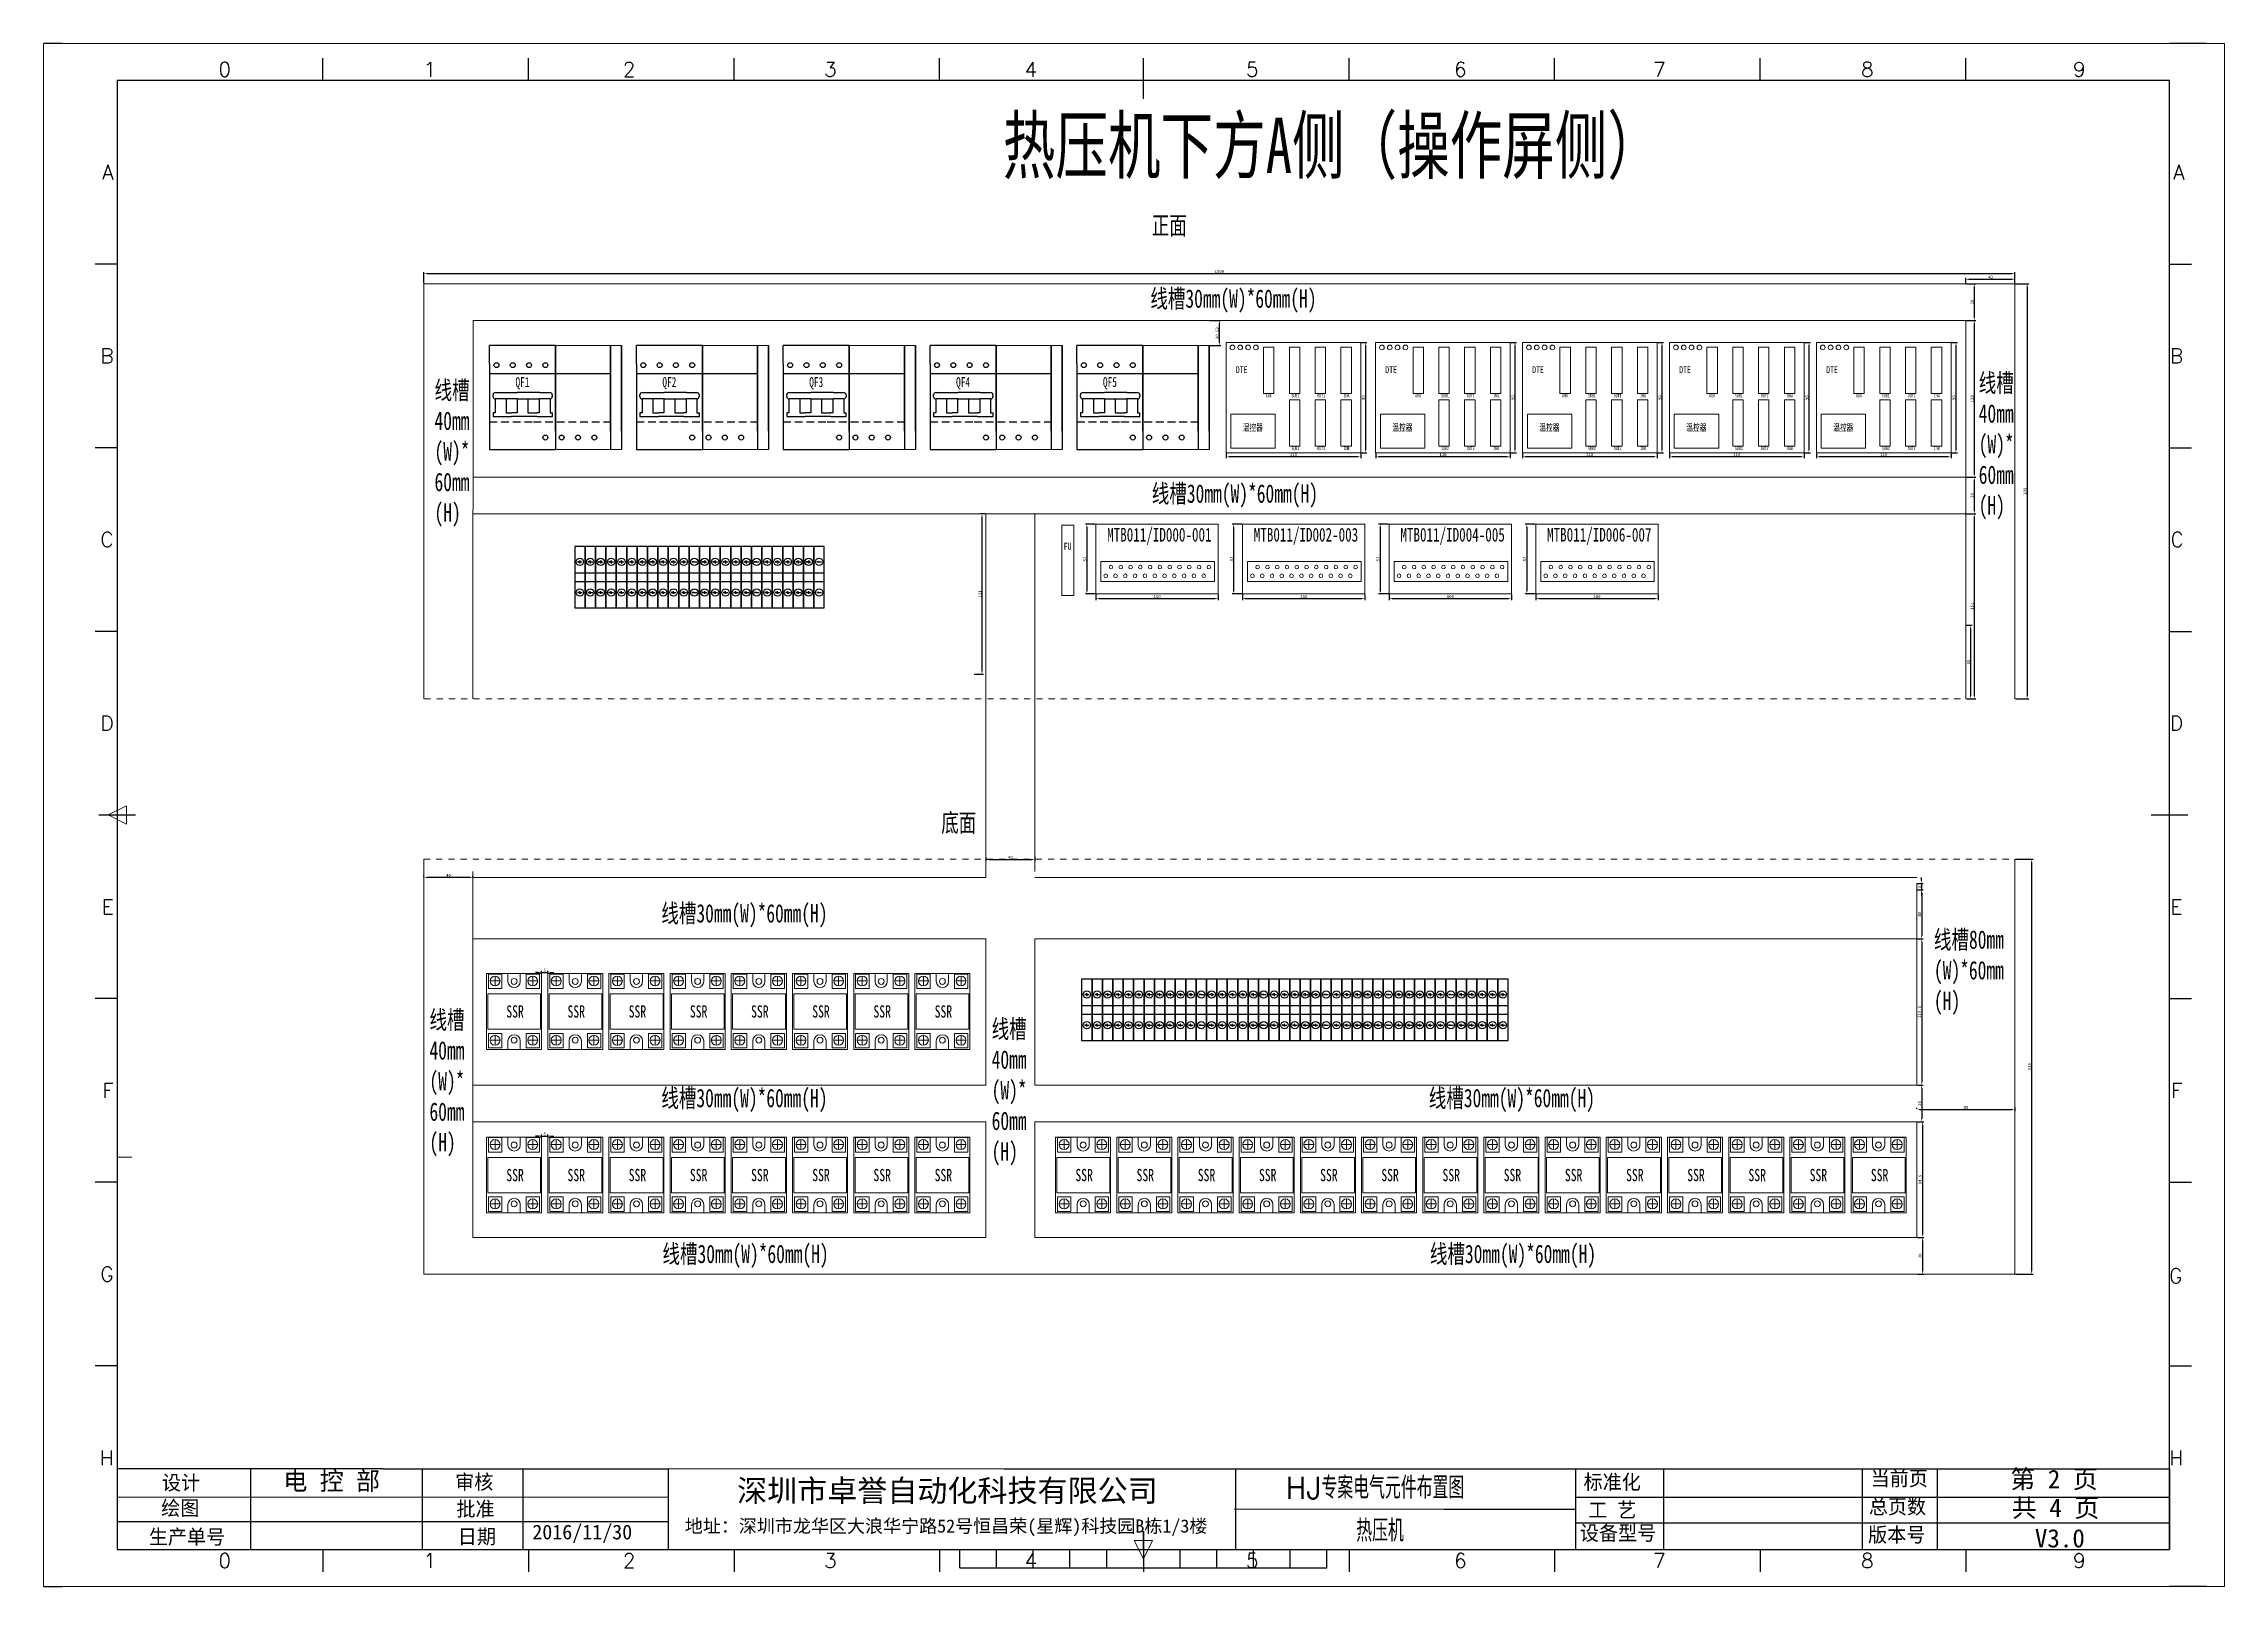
# Model space of a CAD drawing. Extents: x 35123 to 43919, y -4314 to -326.
# Drawn here: x 37597 to 39379, y -1586 to -326 of the extents above; entities that cross this region are included whole.
import ezdxf
from ezdxf.enums import TextEntityAlignment as Align

# ---------------------------------------------------------------- set-up
doc = ezdxf.new("R2010")
doc.units = 0
doc.header["$MEASUREMENT"] = 0
doc.linetypes.add('10', pattern=[20, 5, -5, 5, -5])
doc.linetypes.add('HIDDEN', pattern=[9.525, 6.35, -3.175])
for name, color, linetype in [('AE_BOR', 1, 'Continuous'), ('TEXT', 2, 'Continuous'), ('细实线层', 7, 'Continuous')]:
    doc.layers.add(name, color=color, linetype=linetype)
doc.styles.add('ST', font='SimSun.ttf', dxfattribs={"width": 0.8, "height": 300})
doc.styles.add('WD', font='romans.shx', dxfattribs={"bigfont": 'gbcbig.shx'})
doc.styles.add('宋', font='SimSun.ttf', dxfattribs={"width": 0.7})
doc.dimstyles.new('AM_ISO', dxfattribs={"dimtxt": 2.5, "dimasz": 2.5, "dimexe": 1.25, "dimexo": 0.5, "dimgap": 0.5, "dimtad": 1, "dimdsep": 46, "dimtxsty": 'Standard', "dimcen": 0, "dimclrd": 5, "dimclre": 5, "dimclrt": 1, "dimadec": 0, "dimazin": 2, "dimtp": 0.1, "dimtm": 0.1, "dimtfac": 0.71, "dimtmove": 0, "dimatfit": 3, "dimfxl": 1, "dimtfillclr": 6, "dimlwd": -1, "dimlwe": -1, "dimarcsym": 0})

msp = doc.modelspace()

# ---------------------------------------------------------------- texts
at = {"lineweight": 0, "attachment_point": 1, "style": '宋'}
for s, insert, char_height, width in [('热压机下方A侧（操作屏侧）', (38380.952, -386.858), 45, 555.59453), ('正面', (38502.653, -467.3), 15, 185.19818), ('线槽30mm(W)*60mm(H)', (38501.468, -527.045), 15, 185.19818), ('线槽\\P40mm\\P(W)*\\P60mm\\P(H)', (37916.524, -601.792), 15, 91.14982), ('DTE', (38571.285, -589.804), 5.6, 37.18515), ('DTE', (38693.433, -589.804), 5.6, 37.18515), ('DTE', (38813.525, -589.804), 5.6, 37.18515), ('DTE', (38933.616, -589.804), 5.6, 37.18515), ('DTE', (39053.707, -589.804), 5.6, 37.18515), ('线槽\\P40mm\\P(W)*\\P60mm\\P(H)', (39178.364, -595.886), 15, 91.14982), ('AUX', (38595.74, -612.46), 2.8, 5.31914), ('SUB1', (38616.823, -612.46), 2.8, 5.31914), ('OUT1', (38637.905, -612.46), 2.8, 5.31914), ('INA', (38659.397, -612.46), 2.8, 5.31914), ('AUX', (38717.888, -612.46), 2.8, 5.31914), ('SUB1', (38738.971, -612.46), 2.8, 5.31914), ('OUT1', (38760.053, -612.46), 2.8, 5.31914), ('INA', (38781.545, -612.46), 2.8, 5.31914), ('AUX', (38837.979, -612.46), 2.8, 5.31914), ('SUB1', (38859.062, -612.46), 2.8, 5.31914), ('OUT1', (38880.145, -612.46), 2.8, 5.31914), ('INA', (38901.636, -612.46), 2.8, 5.31914), ('AUX', (38958.07, -612.46), 2.8, 5.31914), ('SUB1', (38979.153, -612.46), 2.8, 5.31914), ('OUT1', (39000.236, -612.46), 2.8, 5.31914), ('INA', (39021.728, -612.46), 2.8, 5.31914), ('AUX', (39078.162, -612.46), 2.8, 5.31914), ('SUB1', (39099.245, -612.46), 2.8, 5.31914), ('OUT1', (39120.327, -612.46), 2.8, 5.31914), ('INA', (39141.819, -612.46), 2.8, 5.31914), ('温控器', (38577.029, -637.064), 5.6, 37.18515), ('温控器', (38699.176, -637.064), 5.6, 37.18515), ('温控器', (38819.268, -637.064), 5.6, 37.18515), ('温控器', (38939.359, -637.064), 5.6, 37.18515), ('温控器', (39059.45, -637.064), 5.6, 37.18515), ('SUB2', (38616.823, -655.53), 2.8, 5.31914), ('OUT2', (38637.905, -655.53), 2.8, 5.31914), ('INB', (38659.397, -655.53), 2.8, 5.31914), ('SUB2', (38738.971, -655.53), 2.8, 5.31914), ('OUT2', (38760.053, -655.53), 2.8, 5.31914), ('INB', (38781.545, -655.53), 2.8, 5.31914), ('SUB2', (38859.062, -655.53), 2.8, 5.31914), ('OUT2', (38880.145, -655.53), 2.8, 5.31914), ('INB', (38901.636, -655.53), 2.8, 5.31914), ('SUB2', (38979.153, -655.53), 2.8, 5.31914), ('OUT2', (39000.236, -655.53), 2.8, 5.31914), ('INB', (39021.728, -655.53), 2.8, 5.31914), ('SUB2', (39099.245, -655.53), 2.8, 5.31914), ('OUT2', (39120.327, -655.53), 2.8, 5.31914), ('INB', (39141.819, -655.53), 2.8, 5.31914), ('线槽30mm(W)*60mm(H)', (38502.653, -686.254), 15, 185.19818), ('MTB011/ID000-001', (38466.169, -721.799), 11.2, 74.37029), ('MTB011/ID002-003', (38585.995, -721.799), 11.2, 74.37029), ('MTB011/ID004-005', (38705.821, -721.799), 11.2, 74.37029), ('MTB011/ID006-007', (38825.646, -721.799), 11.2, 74.37029), ('FU', (38430.66, -734.03), 5.6, 37.18515), ('底面', (38330.588, -955.144), 15, 185.19818), ('线槽30mm(W)*60mm(H)', (38101.88, -1029.114), 15, 185.19818), ('线槽80mm\\P(W)*60mm\\P(H)', (39141.784, -1050.572), 15, 91.14982), ('线槽\\P40mm\\P(W)*\\P60mm\\P(H)', (37912.402, -1116.083), 15, 91.14982), ('SSR', (37975.209, -1111.778), 10, 18.99692), ('SSR', (38025.209, -1111.778), 10, 18.99692), ('SSR', (38075.209, -1111.778), 10, 18.99692), ('SSR', (38125.209, -1111.778), 10, 18.99692), ('SSR', (38175.209, -1111.778), 10, 18.99692), ('SSR', (38225.209, -1111.778), 10, 18.99692), ('SSR', (38275.209, -1111.778), 10, 18.99692), ('SSR', (38325.209, -1111.778), 10, 18.99692), ('线槽\\P40mm\\P(W)*\\P60mm\\P(H)', (38371.796, -1123.537), 15, 91.14982), ('线槽30mm(W)*60mm(H)', (38101.88, -1179.977), 15, 185.19818), ('线槽30mm(W)*60mm(H)', (38728.993, -1179.977), 15, 185.19818), ('SSR', (37975.209, -1245.391), 10, 18.99692), ('SSR', (38025.209, -1245.391), 10, 18.99692), ('SSR', (38075.209, -1245.391), 10, 18.99692), ('SSR', (38125.209, -1245.391), 10, 18.99692), ('SSR', (38175.209, -1245.391), 10, 18.99692), ('SSR', (38225.209, -1245.391), 10, 18.99692), ('SSR', (38275.209, -1245.391), 10, 18.99692), ('SSR', (38325.209, -1245.391), 10, 18.99692), ('SSR', (38440.209, -1245.391), 10, 18.99692), ('SSR', (38490.209, -1245.391), 10, 18.99692), ('SSR', (38540.209, -1245.391), 10, 18.99692), ('SSR', (38590.209, -1245.391), 10, 18.99692), ('SSR', (38640.209, -1245.391), 10, 18.99692), ('SSR', (38690.209, -1245.391), 10, 18.99692), ('SSR', (38740.209, -1245.391), 10, 18.99692), ('SSR', (38790.209, -1245.391), 10, 18.99692), ('SSR', (38840.209, -1245.391), 10, 18.99692), ('SSR', (38890.209, -1245.391), 10, 18.99692), ('SSR', (38940.209, -1245.391), 10, 18.99692), ('SSR', (38990.209, -1245.391), 10, 18.99692), ('SSR', (39040.209, -1245.391), 10, 18.99692), ('SSR', (39090.209, -1245.391), 10, 18.99692), ('线槽30mm(W)*60mm(H)', (38102.792, -1307.269), 15, 185.19818), ('线槽30mm(W)*60mm(H)', (38729.904, -1307.269), 15, 185.19818)]:
    msp.add_mtext(s, dxfattribs=dict(at, insert=insert, char_height=char_height, width=width))
at = {"ltscale": 2, "attachment_point": 1}
for s, insert, char_height, width in [('设计', (37693.799, -1495.603), 12, 58.03508), ('电 控 部', (37793.082, -1492.686), 15, 104.49408), ('审核', (37933.413, -1495.07), 12, 76.52238), ('{\\Fromans,gbcbig|c134;HJ专案电气元件布置图}', (38611.994, -1496.788), 18, 184.82999), ('标准化', (38855.479, -1495.078), 12, 70.01973), ('当前页', (39090.061, -1492.121), 12, 58.03508), ('{\\C256;绘图}', (37693.178, -1516.386), 12, 58.03508), ('总页数', (39088.623, -1515.167), 12, 58.03508), ('批准', (37934.409, -1517.05), 12, 76.52238), ('{\\Fromans,gbcbig|c134;热压机}', (38669.731, -1531.781), 18, 131.73846), ('工 艺', (38859.248, -1517.944), 12, 58.03508), ('生产单号', (37683.062, -1539.88), 12, 75.4601), ('日期', (37935.561, -1539.565), 12, 76.52238), ('2016/11/30', (37996.441, -1535.937), 12, 76.52238), ('设备型号', (38852.442, -1536.726), 12, 95.01614), ('版本号', (39088.006, -1538.095), 12, 58.03508)]:
    msp.add_mtext(s, dxfattribs=dict(at, insert=insert, char_height=char_height, width=width))
for s, insert, char_height, width, attachment_point in [('{\\fSimSun|b0|i0|c134|p2;深圳市卓誉自动化科技有限公司}', (38163.754, -1519.166), 18, 403.38831, 7), ('{\\fSimSun|b0|i0|c134|p2;第 }2 {\\fSimSun|b0|i0|c134|p2;页}', (39204.169, -1491.157), 15, 114.49053, 1), ('{\\fSimSun|b0|i0|c134|p2;共} 4 {\\fSimSun|b0|i0|c134|p2;页}', (39205.399, -1514.667), 15, 121.47732, 1), ('{\\fSimSun|b0|i0|c134|p2;地址：深圳市龙华区大浪华宁路52号恒昌荣(星辉)科技园B栋1/3楼}', (38121.035, -1545.321), 10.8, 473.59562, 7), ('V3.0', (39224.264, -1539.534), 15, 121.47732, 1)]:
    msp.add_mtext(s, dxfattribs=dict(insert=insert, char_height=char_height, width=width, attachment_point=attachment_point))
at = {"layer": 'TEXT', "color": 0, "style": 'ST', "width": 0.7}
for s, p in [('QF1', (37982.726, -606.714)), ('QF2', (38102.726, -606.714)), ('QF3', (38222.726, -606.714)), ('QF4', (38342.726, -606.714)), ('QF5', (38462.726, -606.714))]:
    msp.add_text(s, height=8, dxfattribs=at).set_placement(p)

# ---------------------------------------------------------------- blocks, each defined once
blk = doc.blocks.new('gb_a2_a')
for p, q in [((584, 410), (25, 410)), ((25, 410), (25, 10)), ((584, 10), (584, 410)), ((25, 10), (584, 10))]:
    blk.add_line(p, q)
at = {"lineweight": 9, "ltscale": 0.1}
blk.add_line((25, 116.86), (29, 116.86), dxfattribs=at)
at = {"layer": 'AE_BOR', "lineweight": 30}
for p, q in [((10, 420), (4.93, 420)), ((594, 420), (584, 420)), ((4.93, 0), (10, 0)), ((594, 0), (584, 0))]:
    blk.add_line(p, q, dxfattribs=at)
at = {"layer": 'AE_BOR', "color": 1, "lineweight": 15}
for p, q in [((4.93, 420), (598.93, 420)), ((4.93, 0), (4.93, 420)), ((598.93, 420), (598.93, 0)), ((22.5, 210), (27.5, 212.5)), ((27.5, 207.5), (22.5, 210)), ((27.5, 212.5), (27.5, 207.5)), ((304.5, 7.5), (302, 12.5)), ((302, 12.5), (307, 12.5)), ((307, 12.5), (304.5, 7.5)), ((598.93, 0), (4.93, 0))]:
    blk.add_line(p, q, dxfattribs=at)
at = {"layer": 'AE_BOR'}
for p, q in [((81, 410), (81, 416)), ((137, 410), (137, 416)), ((193, 410), (193, 416)), ((249, 410), (249, 416)), ((304.5, 410), (304.5, 416)), ((360.5, 410), (360.5, 416)), ((416.5, 410), (416.5, 416)), ((472.5, 410), (472.5, 416)), ((528.5, 410), (528.5, 416)), ((25, 360), (19, 360)), ((584, 360), (590, 360)), ((25, 310), (19, 310)), ((584, 310), (590, 310)), ((25, 260), (19, 260)), ((584, 260), (590, 260)), ((25, 160), (19, 160)), ((584, 160), (590, 160)), ((25, 110), (19, 110)), ((584, 110), (590, 110)), ((25, 60), (19, 60)), ((584, 60), (590, 60)), ((81, 10), (81, 4)), ((137, 10), (137, 4)), ((193, 10), (193, 4)), ((249, 10), (249, 4)), ((304.5, 10), (304.5, 4)), ((360.5, 10), (360.5, 4)), ((416.5, 10), (416.5, 4)), ((472.5, 10), (472.5, 4)), ((528.5, 10), (528.5, 4))]:
    blk.add_line(p, q, dxfattribs=at)
at = {"layer": 'AE_BOR', "color": 2, "lineweight": 30}
for p, q in [((304.5, 405), (304.5, 415)), ((20, 210), (30, 210)), ((579, 210), (589, 210)), ((304.5, 10), (304.5, 15)), ((304.5, 15), (304.5, 5)), ((254.5, 5), (254.5, 10)), ((264.5, 5), (264.5, 10)), ((274.5, 5), (274.5, 10)), ((284.5, 5), (284.5, 10)), ((294.5, 5), (294.5, 10)), ((304.5, 10), (304.5, 5)), ((314.5, 5), (314.5, 10)), ((324.5, 5), (324.5, 10)), ((334.5, 5), (334.5, 10)), ((344.5, 5), (344.5, 10)), ((354.5, 5), (354.5, 10)), ((254.5, 5), (354.5, 5))]:
    blk.add_line(p, q, dxfattribs=at)
at = {"layer": 'AE_BOR', "style": 'WD'}
for s, p in [('0', (54.27, 411)), ('1', (110.12, 411)), ('2', (164.42, 411)), ('3', (219.22, 411)), ('4', (273.82, 411)), ('5', (334.12, 411)), ('6', (390.81, 411)), ('7', (445.01, 411)), ('8', (501.67, 411)), ('9', (559.4, 411)), ('0', (54.27, 5)), ('1', (110.12, 5)), ('2', (164.42, 5)), ('3', (219.22, 5)), ('4', (273.82, 5)), ('5', (334.12, 5)), ('6', (390.81, 5)), ('7', (445.01, 5)), ('8', (501.67, 5)), ('9', (559.4, 5))]:
    blk.add_text(s, height=4, dxfattribs=at).set_placement(p, align=Align.CENTER)
for s, p in [('A', (24, 385)), ('A', (588.05, 385)), ('B', (24, 335)), ('B', (587.67, 335)), ('C', (24, 285)), ('C', (587.86, 285)), ('D', (24, 235)), ('D', (587.67, 235)), ('E', (24, 185)), ('E', (587.48, 185)), ('F', (24, 135)), ('F', (587.48, 135)), ('F', (587.48, 135)), ('G', (24, 85)), ('G', (587.48, 84.56)), ('H', (24, 35)), ('H', (587.67, 35))]:
    blk.add_text(s, height=4, dxfattribs=at).set_placement(p, align=Align.MIDDLE_RIGHT)
blk = doc.blocks.new('*D152')
at = {"color": 5}
for p, q in [((37907.9, -521.9), (37907.9, -512.9)), ((37910.4, -514.1), (39205.4, -514.1)), ((39207.9, -521.9), (39207.9, -512.9))]:
    blk.add_line(p, q, dxfattribs=at)
at = {"color": 5, "lineweight": 0}
for points in [[(37910.4, -513.7), (37910.4, -514.6), (37907.9, -514.1)], [(39205.4, -513.7), (39205.4, -514.6), (39207.9, -514.1)]]:
    blk.add_solid(points, dxfattribs=at)
at = {"layer": 'Defpoints', "color": 0, "lineweight": 0}
for p in [(39207.9, -514.1), (37907.9, -522.4), (39207.9, -522.4)]:
    blk.add_point(p, dxfattribs=at)
at = {"color": 1, "lineweight": 0, "insert": (38557.9, -512.4), "char_height": 2.5, "attachment_point": 5}
blk.add_mtext('1300', dxfattribs=at)
blk = doc.blocks.new('*D153')
at = {"color": 5}
for p, q in [((39208.4, -522.4), (39219.2, -522.4)), ((39217.9, -524.9), (39217.9, -858.9)), ((39208.4, -861.4), (39219.2, -861.4))]:
    blk.add_line(p, q, dxfattribs=at)
at = {"color": 5, "lineweight": 0}
for points in [[(39217.5, -524.9), (39218.3, -524.9), (39217.9, -522.4)], [(39217.5, -858.9), (39218.3, -858.9), (39217.9, -861.4)]]:
    blk.add_solid(points, dxfattribs=at)
at = {"layer": 'Defpoints', "color": 0, "lineweight": 0}
for p in [(39207.9, -522.4), (39207.9, -861.4), (39217.9, -861.4)]:
    blk.add_point(p, dxfattribs=at)
at = {"color": 1, "lineweight": 0, "insert": (39216.2, -691.9), "char_height": 2.5, "attachment_point": 5, "rotation": 90}
blk.add_mtext('339', dxfattribs=at)
blk = doc.blocks.new('*D154')
at = {"color": 5}
for p, q in [((39208.4, -992.4), (39222.8, -992.4)), ((39221.6, -994.9), (39221.6, -1328.9)), ((39208.4, -1331.4), (39222.8, -1331.4))]:
    blk.add_line(p, q, dxfattribs=at)
at = {"color": 5, "lineweight": 0}
for points in [[(39221.2, -994.9), (39222, -994.9), (39221.6, -992.4)], [(39221.2, -1328.9), (39222, -1328.9), (39221.6, -1331.4)]]:
    blk.add_solid(points, dxfattribs=at)
at = {"layer": 'Defpoints', "color": 0, "lineweight": 0}
for p in [(39207.9, -992.4), (39207.9, -1331.4), (39221.6, -1331.4)]:
    blk.add_point(p, dxfattribs=at)
at = {"color": 1, "lineweight": 0, "insert": (39219.8, -1161.9), "char_height": 2.5, "attachment_point": 5, "rotation": 90}
blk.add_mtext('339', dxfattribs=at)
blk = doc.blocks.new('*D155')
at = {"color": 5}
for p, q in [((39168.4, -522.4), (39176, -522.4)), ((39174.7, -524.9), (39174.7, -549.9)), ((39168.4, -552.4), (39176, -552.4))]:
    blk.add_line(p, q, dxfattribs=at)
at = {"color": 5, "lineweight": 0}
for points in [[(39174.3, -524.9), (39175.1, -524.9), (39174.7, -522.4)], [(39174.3, -549.9), (39175.1, -549.9), (39174.7, -552.4)]]:
    blk.add_solid(points, dxfattribs=at)
at = {"layer": 'Defpoints', "color": 0, "lineweight": 0}
for p in [(39167.9, -522.4), (39167.9, -552.4), (39174.7, -552.4)]:
    blk.add_point(p, dxfattribs=at)
at = {"color": 1, "lineweight": 0, "insert": (39173, -537.4), "char_height": 2.5, "attachment_point": 5, "rotation": 90}
blk.add_mtext('30', dxfattribs=at)
blk = doc.blocks.new('*D156')
at = {"color": 5}
for p, q in [((39168.4, -552.4), (39176, -552.4)), ((39174.7, -554.9), (39174.7, -677.9)), ((39168.4, -680.4), (39176, -680.4))]:
    blk.add_line(p, q, dxfattribs=at)
at = {"color": 5, "lineweight": 0}
for points in [[(39174.3, -554.9), (39175.1, -554.9), (39174.7, -552.4)], [(39174.3, -677.9), (39175.1, -677.9), (39174.7, -680.4)]]:
    blk.add_solid(points, dxfattribs=at)
at = {"layer": 'Defpoints', "color": 0, "lineweight": 0}
for p in [(39167.9, -552.4), (39167.9, -680.4), (39174.7, -680.4)]:
    blk.add_point(p, dxfattribs=at)
at = {"color": 1, "lineweight": 0, "insert": (39173, -616.4), "char_height": 2.5, "attachment_point": 5, "rotation": 90}
blk.add_mtext('128', dxfattribs=at)
blk = doc.blocks.new('*D157')
at = {"color": 5}
for p, q in [((39168.4, -680.4), (39176, -680.4)), ((39174.7, -682.9), (39174.7, -707.9)), ((39168.4, -710.4), (39176, -710.4))]:
    blk.add_line(p, q, dxfattribs=at)
at = {"color": 5, "lineweight": 0}
for points in [[(39174.3, -682.9), (39175.1, -682.9), (39174.7, -680.4)], [(39174.3, -707.9), (39175.1, -707.9), (39174.7, -710.4)]]:
    blk.add_solid(points, dxfattribs=at)
at = {"layer": 'Defpoints', "color": 0, "lineweight": 0}
for p in [(39167.9, -680.4), (39167.9, -710.4), (39174.7, -710.4)]:
    blk.add_point(p, dxfattribs=at)
at = {"color": 1, "lineweight": 0, "insert": (39173, -695.4), "char_height": 2.5, "attachment_point": 5, "rotation": 90}
blk.add_mtext('30', dxfattribs=at)
blk = doc.blocks.new('*D158')
at = {"color": 5}
for p, q in [((39168.4, -710.4), (39176, -710.4)), ((39174.7, -712.9), (39174.7, -858.9)), ((39168.4, -861.4), (39176, -861.4))]:
    blk.add_line(p, q, dxfattribs=at)
at = {"color": 5, "lineweight": 0}
for points in [[(39174.3, -712.9), (39175.1, -712.9), (39174.7, -710.4)], [(39174.3, -858.9), (39175.1, -858.9), (39174.7, -861.4)]]:
    blk.add_solid(points, dxfattribs=at)
at = {"layer": 'Defpoints', "color": 0, "lineweight": 0}
for p in [(39167.9, -710.4), (39167.9, -861.4), (39174.7, -861.4)]:
    blk.add_point(p, dxfattribs=at)
at = {"color": 1, "lineweight": 0, "insert": (39173, -785.9), "char_height": 2.5, "attachment_point": 5, "rotation": 90}
blk.add_mtext('151', dxfattribs=at)
blk = doc.blocks.new('*D159')
at = {"color": 5}
for p, q in [((39127.9, -1012.4), (39133, -1012.4)), ((39131.7, -1009.9), (39131.7, -1007.4)), ((39131.7, -1012.4), (39131.7, -1017.4)), ((39128.4, -1017.4), (39133, -1017.4)), ((39131.7, -1019.9), (39131.7, -1022.4))]:
    blk.add_line(p, q, dxfattribs=at)
at = {"color": 5, "lineweight": 0}
for points in [[(39131.3, -1009.9), (39132.1, -1009.9), (39131.7, -1012.4)], [(39131.3, -1019.9), (39132.1, -1019.9), (39131.7, -1017.4)]]:
    blk.add_solid(points, dxfattribs=at)
at = {"layer": 'Defpoints', "color": 0, "lineweight": 0}
for p in [(39127.4, -1012.4), (39127.9, -1017.4), (39131.7, -1017.4)]:
    blk.add_point(p, dxfattribs=at)
at = {"color": 1, "lineweight": 0, "insert": (39130, -1014.9), "char_height": 2.5, "attachment_point": 5, "rotation": 90}
blk.add_mtext('5', dxfattribs=at)
blk = doc.blocks.new('*D160')
at = {"color": 5}
for p, q in [((39128.4, -1057.4), (39133, -1057.4)), ((39131.8, -1059.9), (39131.8, -1174.4)), ((39128.4, -1176.9), (39133, -1176.9))]:
    blk.add_line(p, q, dxfattribs=at)
at = {"color": 5, "lineweight": 0}
for points in [[(39131.4, -1059.9), (39132.2, -1059.9), (39131.8, -1057.4)], [(39131.4, -1174.4), (39132.2, -1174.4), (39131.8, -1176.9)]]:
    blk.add_solid(points, dxfattribs=at)
at = {"layer": 'Defpoints', "color": 0, "lineweight": 0}
for p in [(39127.9, -1057.4), (39127.9, -1176.9), (39131.8, -1176.9)]:
    blk.add_point(p, dxfattribs=at)
at = {"color": 1, "lineweight": 0, "insert": (39130, -1117.1), "char_height": 2.5, "attachment_point": 5, "rotation": 90}
blk.add_mtext('119.5', dxfattribs=at)
blk = doc.blocks.new('*D161')
at = {"color": 5}
for p, q in [((39128.9, -1176.9), (39133, -1176.9)), ((39131.8, -1179.4), (39131.8, -1204.4)), ((39128.9, -1206.9), (39133, -1206.9))]:
    blk.add_line(p, q, dxfattribs=at)
at = {"color": 5, "lineweight": 0}
for points in [[(39131.4, -1179.4), (39132.2, -1179.4), (39131.8, -1176.9)], [(39131.4, -1204.4), (39132.2, -1204.4), (39131.8, -1206.9)]]:
    blk.add_solid(points, dxfattribs=at)
at = {"layer": 'Defpoints', "color": 0, "lineweight": 0}
for p in [(39128.4, -1176.9), (39128.4, -1206.9), (39131.8, -1206.9)]:
    blk.add_point(p, dxfattribs=at)
at = {"color": 1, "lineweight": 0, "insert": (39130, -1191.9), "char_height": 2.5, "attachment_point": 5, "rotation": 90}
blk.add_mtext('30', dxfattribs=at)
blk = doc.blocks.new('*D162')
at = {"color": 5}
for p, q in [((39128.4, -1206.9), (39133.5, -1206.9)), ((39132.3, -1209.4), (39132.3, -1298.9)), ((39128.4, -1301.4), (39133.5, -1301.4))]:
    blk.add_line(p, q, dxfattribs=at)
at = {"color": 5, "lineweight": 0}
for points in [[(39131.9, -1209.4), (39132.7, -1209.4), (39132.3, -1206.9)], [(39131.9, -1298.9), (39132.7, -1298.9), (39132.3, -1301.4)]]:
    blk.add_solid(points, dxfattribs=at)
at = {"layer": 'Defpoints', "color": 0, "lineweight": 0}
for p in [(39127.9, -1206.9), (39127.9, -1301.4), (39132.3, -1301.4)]:
    blk.add_point(p, dxfattribs=at)
at = {"color": 1, "lineweight": 0, "insert": (39130.5, -1254.1), "char_height": 2.5, "attachment_point": 5, "rotation": 90}
blk.add_mtext('94.5', dxfattribs=at)
blk = doc.blocks.new('*D163')
at = {"color": 5}
for p, q in [((39167.9, -521.9), (39167.9, -517.5)), ((39170.4, -518.8), (39205.4, -518.8)), ((39207.9, -521.9), (39207.9, -517.5))]:
    blk.add_line(p, q, dxfattribs=at)
at = {"color": 5, "lineweight": 0}
for points in [[(39170.4, -518.3), (39170.4, -519.2), (39167.9, -518.8)], [(39205.4, -518.3), (39205.4, -519.2), (39207.9, -518.8)]]:
    blk.add_solid(points, dxfattribs=at)
at = {"layer": 'Defpoints', "color": 0, "lineweight": 0}
for p in [(39167.9, -522.4), (39207.9, -518.8), (39207.9, -522.4)]:
    blk.add_point(p, dxfattribs=at)
at = {"color": 1, "lineweight": 0, "insert": (39187.9, -517), "char_height": 2.5, "attachment_point": 5}
blk.add_mtext('40', dxfattribs=at)
blk = doc.blocks.new('*D164')
at = {"color": 5}
for p, q in [((38673.9, -570.5), (38678.5, -570.5)), ((38677.3, -573), (38677.3, -658)), ((38673.9, -660.5), (38678.5, -660.5))]:
    blk.add_line(p, q, dxfattribs=at)
at = {"color": 5, "lineweight": 0}
for points in [[(38676.9, -573), (38677.7, -573), (38677.3, -570.5)], [(38676.9, -658), (38677.7, -658), (38677.3, -660.5)]]:
    blk.add_solid(points, dxfattribs=at)
at = {"layer": 'Defpoints', "color": 0, "lineweight": 0}
for p in [(38673.4, -570.5), (38673.4, -660.5), (38677.3, -660.5)]:
    blk.add_point(p, dxfattribs=at)
at = {"color": 1, "lineweight": 0, "insert": (38675.5, -615.5), "char_height": 2.5, "attachment_point": 5, "rotation": 90}
blk.add_mtext('90', dxfattribs=at)
blk = doc.blocks.new('*D165')
at = {"color": 5}
for p, q in [((38563.4, -661), (38563.4, -665)), ((38670.9, -663.8), (38565.9, -663.8)), ((38673.4, -661), (38673.4, -665))]:
    blk.add_line(p, q, dxfattribs=at)
at = {"color": 5, "lineweight": 0}
for points in [[(38565.9, -663.4), (38565.9, -664.2), (38563.4, -663.8)], [(38670.9, -663.4), (38670.9, -664.2), (38673.4, -663.8)]]:
    blk.add_solid(points, dxfattribs=at)
at = {"layer": 'Defpoints', "color": 0, "lineweight": 0}
for p in [(38563.4, -660.5), (38563.4, -663.8), (38673.4, -660.5)]:
    blk.add_point(p, dxfattribs=at)
at = {"color": 1, "lineweight": 0, "insert": (38618.4, -662), "char_height": 2.5, "attachment_point": 5}
blk.add_mtext('110', dxfattribs=at)
blk = doc.blocks.new('*D166')
at = {"color": 5}
for p, q in [((38796.1, -570.5), (38800.7, -570.5)), ((38799.4, -573), (38799.4, -658)), ((38796.1, -660.5), (38800.7, -660.5))]:
    blk.add_line(p, q, dxfattribs=at)
at = {"color": 5, "lineweight": 0}
for points in [[(38799, -573), (38799.9, -573), (38799.4, -570.5)], [(38799, -658), (38799.9, -658), (38799.4, -660.5)]]:
    blk.add_solid(points, dxfattribs=at)
at = {"layer": 'Defpoints', "color": 0, "lineweight": 0}
for p in [(38795.6, -570.5), (38795.6, -660.5), (38799.4, -660.5)]:
    blk.add_point(p, dxfattribs=at)
at = {"color": 1, "lineweight": 0, "insert": (38797.7, -615.5), "char_height": 2.5, "attachment_point": 5, "rotation": 90}
blk.add_mtext('90', dxfattribs=at)
blk = doc.blocks.new('*D167')
at = {"color": 5}
for p, q in [((38685.6, -661), (38685.6, -665)), ((38793.1, -663.8), (38688.1, -663.8)), ((38795.6, -661), (38795.6, -665))]:
    blk.add_line(p, q, dxfattribs=at)
at = {"color": 5, "lineweight": 0}
for points in [[(38688.1, -663.4), (38688.1, -664.2), (38685.6, -663.8)], [(38793.1, -663.4), (38793.1, -664.2), (38795.6, -663.8)]]:
    blk.add_solid(points, dxfattribs=at)
at = {"layer": 'Defpoints', "color": 0, "lineweight": 0}
for p in [(38685.6, -660.5), (38685.6, -663.8), (38795.6, -660.5)]:
    blk.add_point(p, dxfattribs=at)
at = {"color": 1, "lineweight": 0, "insert": (38740.6, -662), "char_height": 2.5, "attachment_point": 5}
blk.add_mtext('110', dxfattribs=at)
blk = doc.blocks.new('*D168')
at = {"color": 5}
for p, q in [((38916.1, -570.5), (38920.8, -570.5)), ((38919.5, -573), (38919.5, -658)), ((38916.1, -660.5), (38920.8, -660.5))]:
    blk.add_line(p, q, dxfattribs=at)
at = {"color": 5, "lineweight": 0}
for points in [[(38919.1, -573), (38920, -573), (38919.5, -570.5)], [(38919.1, -658), (38920, -658), (38919.5, -660.5)]]:
    blk.add_solid(points, dxfattribs=at)
at = {"layer": 'Defpoints', "color": 0, "lineweight": 0}
for p in [(38915.6, -570.5), (38915.6, -660.5), (38919.5, -660.5)]:
    blk.add_point(p, dxfattribs=at)
at = {"color": 1, "lineweight": 0, "insert": (38917.8, -615.5), "char_height": 2.5, "attachment_point": 5, "rotation": 90}
blk.add_mtext('90', dxfattribs=at)
blk = doc.blocks.new('*D169')
at = {"color": 5}
for p, q in [((38805.6, -661), (38805.6, -665)), ((38913.1, -663.8), (38808.1, -663.8)), ((38915.6, -661), (38915.6, -665))]:
    blk.add_line(p, q, dxfattribs=at)
at = {"color": 5, "lineweight": 0}
for points in [[(38808.1, -663.4), (38808.1, -664.2), (38805.6, -663.8)], [(38913.1, -663.4), (38913.1, -664.2), (38915.6, -663.8)]]:
    blk.add_solid(points, dxfattribs=at)
at = {"layer": 'Defpoints', "color": 0, "lineweight": 0}
for p in [(38805.6, -660.5), (38805.6, -663.8), (38915.6, -660.5)]:
    blk.add_point(p, dxfattribs=at)
at = {"color": 1, "lineweight": 0, "insert": (38860.6, -662), "char_height": 2.5, "attachment_point": 5}
blk.add_mtext('110', dxfattribs=at)
blk = doc.blocks.new('*D170')
at = {"color": 5}
for p, q in [((38366.5, -710.4), (38362.6, -710.4)), ((38363.9, -712.9), (38363.9, -838.9)), ((38357.5, -841.4), (38365.1, -841.4))]:
    blk.add_line(p, q, dxfattribs=at)
at = {"color": 5, "lineweight": 0}
for points in [[(38363.5, -712.9), (38364.3, -712.9), (38363.9, -710.4)], [(38363.5, -838.9), (38364.3, -838.9), (38363.9, -841.4)]]:
    blk.add_solid(points, dxfattribs=at)
at = {"layer": 'Defpoints', "color": 0, "lineweight": 0}
for p in [(38367, -710.4), (38357, -841.4), (38363.9, -841.4)]:
    blk.add_point(p, dxfattribs=at)
at = {"color": 1, "lineweight": 0, "insert": (38362.1, -775.9), "char_height": 2.5, "attachment_point": 5, "rotation": 90}
blk.add_mtext('131', dxfattribs=at)
blk = doc.blocks.new('*D171')
at = {"color": 5}
for p, q in [((39036.2, -570.5), (39040.9, -570.5)), ((39039.6, -573), (39039.6, -658)), ((39036.2, -660.5), (39040.9, -660.5))]:
    blk.add_line(p, q, dxfattribs=at)
at = {"color": 5, "lineweight": 0}
for points in [[(39039.2, -573), (39040, -573), (39039.6, -570.5)], [(39039.2, -658), (39040, -658), (39039.6, -660.5)]]:
    blk.add_solid(points, dxfattribs=at)
at = {"layer": 'Defpoints', "color": 0, "lineweight": 0}
for p in [(39035.7, -570.5), (39035.7, -660.5), (39039.6, -660.5)]:
    blk.add_point(p, dxfattribs=at)
at = {"color": 1, "lineweight": 0, "insert": (39037.9, -615.5), "char_height": 2.5, "attachment_point": 5, "rotation": 90}
blk.add_mtext('90', dxfattribs=at)
blk = doc.blocks.new('*D172')
at = {"color": 5}
for p, q in [((38925.7, -661), (38925.7, -665)), ((39033.2, -663.8), (38928.2, -663.8)), ((39035.7, -661), (39035.7, -665))]:
    blk.add_line(p, q, dxfattribs=at)
at = {"color": 5, "lineweight": 0}
for points in [[(38928.2, -663.4), (38928.2, -664.2), (38925.7, -663.8)], [(39033.2, -663.4), (39033.2, -664.2), (39035.7, -663.8)]]:
    blk.add_solid(points, dxfattribs=at)
at = {"layer": 'Defpoints', "color": 0, "lineweight": 0}
for p in [(38925.7, -660.5), (38925.7, -663.8), (39035.7, -660.5)]:
    blk.add_point(p, dxfattribs=at)
at = {"color": 1, "lineweight": 0, "insert": (38980.7, -662), "char_height": 2.5, "attachment_point": 5}
blk.add_mtext('110', dxfattribs=at)
blk = doc.blocks.new('*D173')
at = {"color": 5}
for p, q in [((39168.4, -801.4), (39172.9, -801.4)), ((39171.7, -803.9), (39171.7, -858.9)), ((39168.4, -861.4), (39172.9, -861.4))]:
    blk.add_line(p, q, dxfattribs=at)
at = {"color": 5, "lineweight": 0}
for points in [[(39171.3, -803.9), (39172.1, -803.9), (39171.7, -801.4)], [(39171.3, -858.9), (39172.1, -858.9), (39171.7, -861.4)]]:
    blk.add_solid(points, dxfattribs=at)
at = {"layer": 'Defpoints', "color": 0, "lineweight": 0}
for p in [(39167.9, -801.4), (39167.9, -861.4), (39171.7, -861.4)]:
    blk.add_point(p, dxfattribs=at)
at = {"color": 1, "lineweight": 0, "insert": (39169.9, -831.4), "char_height": 2.5, "attachment_point": 5, "rotation": 90}
blk.add_mtext('60', dxfattribs=at)
blk = doc.blocks.new('*D174')
at = {"color": 5}
for p, q in [((38001.5, -1084.9), (37999, -1084.9)), ((38004, -1085.2), (38004, -1083.6)), ((38004, -1084.9), (38009, -1084.9)), ((38009, -1085.2), (38009, -1083.6)), ((38011.5, -1084.9), (38014, -1084.9))]:
    blk.add_line(p, q, dxfattribs=at)
at = {"color": 5, "lineweight": 0}
for points in [[(38001.5, -1084.5), (38001.5, -1085.3), (38004, -1084.9)], [(38011.5, -1084.5), (38011.5, -1085.3), (38009, -1084.9)]]:
    blk.add_solid(points, dxfattribs=at)
at = {"layer": 'Defpoints', "color": 0, "lineweight": 0}
for p in [(38004, -1085.7), (38009, -1084.9), (38009, -1085.7)]:
    blk.add_point(p, dxfattribs=at)
at = {"color": 1, "lineweight": 0, "insert": (38006.5, -1083.1), "char_height": 2.5, "attachment_point": 5}
blk.add_mtext('5', dxfattribs=at)
blk = doc.blocks.new('*D175')
at = {"color": 5}
for p, q in [((38001.5, -1218.5), (37999, -1218.5)), ((38004, -1218.9), (38004, -1217.2)), ((38004, -1218.5), (38009, -1218.5)), ((38009, -1218.9), (38009, -1217.2)), ((38011.5, -1218.5), (38014, -1218.5))]:
    blk.add_line(p, q, dxfattribs=at)
at = {"color": 5, "lineweight": 0}
for points in [[(38001.5, -1218.1), (38001.5, -1218.9), (38004, -1218.5)], [(38011.5, -1218.1), (38011.5, -1218.9), (38009, -1218.5)]]:
    blk.add_solid(points, dxfattribs=at)
at = {"layer": 'Defpoints', "color": 0, "lineweight": 0}
for p in [(38004, -1219.4), (38009, -1218.5), (38009, -1219.4)]:
    blk.add_point(p, dxfattribs=at)
at = {"color": 1, "lineweight": 0, "insert": (38006.5, -1216.7), "char_height": 2.5, "attachment_point": 5}
blk.add_mtext('5', dxfattribs=at)
blk = doc.blocks.new('*D176')
at = {"color": 5}
for p, q in [((39128.9, -1301.4), (39133.5, -1301.4)), ((39132.3, -1303.9), (39132.3, -1328.9)), ((39128.4, -1331.4), (39133.5, -1331.4))]:
    blk.add_line(p, q, dxfattribs=at)
at = {"color": 5, "lineweight": 0}
for points in [[(39131.9, -1303.9), (39132.7, -1303.9), (39132.3, -1301.4)], [(39131.9, -1328.9), (39132.7, -1328.9), (39132.3, -1331.4)]]:
    blk.add_solid(points, dxfattribs=at)
at = {"layer": 'Defpoints', "color": 0, "lineweight": 0}
for p in [(39128.4, -1301.4), (39127.9, -1331.4), (39132.3, -1331.4)]:
    blk.add_point(p, dxfattribs=at)
at = {"color": 1, "lineweight": 0, "insert": (39130.5, -1316.4), "char_height": 2.5, "attachment_point": 5, "rotation": 90}
blk.add_mtext('30', dxfattribs=at)
blk = doc.blocks.new('*D177')
at = {"color": 5}
for p, q in [((39127.9, -1196.4), (39127.9, -1195.6)), ((39130.4, -1196.9), (39205.4, -1196.9)), ((39207.9, -1194.9), (39207.9, -1198.1))]:
    blk.add_line(p, q, dxfattribs=at)
at = {"color": 5, "lineweight": 0}
for points in [[(39130.4, -1196.4), (39130.4, -1197.3), (39127.9, -1196.9)], [(39205.4, -1196.4), (39205.4, -1197.3), (39207.9, -1196.9)]]:
    blk.add_solid(points, dxfattribs=at)
at = {"layer": 'Defpoints', "color": 0, "lineweight": 0}
for p in [(39127.9, -1196.9), (39207.9, -1194.4), (39207.9, -1196.9)]:
    blk.add_point(p, dxfattribs=at)
at = {"color": 1, "lineweight": 0, "insert": (39167.9, -1195.1), "char_height": 2.5, "attachment_point": 5}
blk.add_mtext('80', dxfattribs=at)
blk = doc.blocks.new('*D178')
at = {"color": 5}
for p, q in [((39156.3, -570.5), (39161, -570.5)), ((39159.7, -573), (39159.7, -658)), ((39156.3, -660.5), (39161, -660.5))]:
    blk.add_line(p, q, dxfattribs=at)
at = {"color": 5, "lineweight": 0}
for points in [[(39159.3, -573), (39160.1, -573), (39159.7, -570.5)], [(39159.3, -658), (39160.1, -658), (39159.7, -660.5)]]:
    blk.add_solid(points, dxfattribs=at)
at = {"layer": 'Defpoints', "color": 0, "lineweight": 0}
for p in [(39155.8, -570.5), (39155.8, -660.5), (39159.7, -660.5)]:
    blk.add_point(p, dxfattribs=at)
at = {"color": 1, "lineweight": 0, "insert": (39158, -615.5), "char_height": 2.5, "attachment_point": 5, "rotation": 90}
blk.add_mtext('90', dxfattribs=at)
blk = doc.blocks.new('*D179')
at = {"color": 5}
for p, q in [((39045.8, -661), (39045.8, -665)), ((39153.3, -663.8), (39048.3, -663.8)), ((39155.8, -661), (39155.8, -665))]:
    blk.add_line(p, q, dxfattribs=at)
at = {"color": 5, "lineweight": 0}
for points in [[(39048.3, -663.4), (39048.3, -664.2), (39045.8, -663.8)], [(39153.3, -663.4), (39153.3, -664.2), (39155.8, -663.8)]]:
    blk.add_solid(points, dxfattribs=at)
at = {"layer": 'Defpoints', "color": 0, "lineweight": 0}
for p in [(39045.8, -660.5), (39045.8, -663.8), (39155.8, -660.5)]:
    blk.add_point(p, dxfattribs=at)
at = {"color": 1, "lineweight": 0, "insert": (39100.8, -662), "char_height": 2.5, "attachment_point": 5}
blk.add_mtext('110', dxfattribs=at)
blk = doc.blocks.new('*D180')
at = {"layer": 'Defpoints', "color": 0, "lineweight": 0}
for p in [(38367, -990.2), (38407, -989.8), (38407, -992.8)]:
    blk.add_point(p, dxfattribs=at)
at = {"layer": '细实线层', "color": 5}
for p, q in [((38367, -990.7), (38367, -994)), ((38369.5, -992.8), (38404.5, -992.8)), ((38407, -990.3), (38407, -994))]:
    blk.add_line(p, q, dxfattribs=at)
at = {"layer": '细实线层', "color": 5, "lineweight": 0}
for points in [[(38369.5, -992.3), (38369.5, -993.2), (38367, -992.8)], [(38404.5, -992.3), (38404.5, -993.2), (38407, -992.8)]]:
    blk.add_solid(points, dxfattribs=at)
at = {"layer": '细实线层', "color": 1, "lineweight": 0, "insert": (38387, -991), "char_height": 2.5, "attachment_point": 5}
blk.add_mtext('40', dxfattribs=at)
blk = doc.blocks.new('*D181')
at = {"layer": 'Defpoints', "color": 0, "lineweight": 0}
for p in [(38549.5, -552.4), (38557.9, -552.4), (38549.5, -572.9)]:
    blk.add_point(p, dxfattribs=at)
at = {"layer": '细实线层', "color": 5}
for p, q in [((38550, -552.4), (38559.1, -552.4)), ((38557.9, -570.4), (38557.9, -554.9)), ((38550, -572.9), (38559.1, -572.9))]:
    blk.add_line(p, q, dxfattribs=at)
at = {"layer": '细实线层', "color": 5, "lineweight": 0}
for points in [[(38557.4, -554.9), (38558.3, -554.9), (38557.9, -552.4)], [(38557.4, -570.4), (38558.3, -570.4), (38557.9, -572.9)]]:
    blk.add_solid(points, dxfattribs=at)
at = {"layer": '细实线层', "color": 1, "lineweight": 0, "insert": (38556.1, -562.7), "char_height": 2.5, "attachment_point": 5, "rotation": 90}
blk.add_mtext('20.52', dxfattribs=at)
blk = doc.blocks.new('*D182')
at = {"color": 5}
for p, q in [((39128.4, -1017.4), (39133, -1017.4)), ((39131.8, -1019.9), (39131.8, -1054.9)), ((39128.4, -1057.4), (39133, -1057.4))]:
    blk.add_line(p, q, dxfattribs=at)
at = {"color": 5, "lineweight": 0}
for points in [[(39131.4, -1019.9), (39132.2, -1019.9), (39131.8, -1017.4)], [(39131.4, -1054.9), (39132.2, -1054.9), (39131.8, -1057.4)]]:
    blk.add_solid(points, dxfattribs=at)
at = {"layer": 'Defpoints', "color": 0, "lineweight": 0}
for p in [(39127.9, -1017.4), (39127.9, -1057.4), (39131.8, -1057.4)]:
    blk.add_point(p, dxfattribs=at)
at = {"color": 1, "lineweight": 0, "insert": (39130, -1037.4), "char_height": 2.5, "attachment_point": 5, "rotation": 90}
blk.add_mtext('40', dxfattribs=at)
blk = doc.blocks.new('*D183')
at = {"layer": 'Defpoints', "color": 0, "lineweight": 0}
for p in [(37907.9, -1007.4), (37907.9, -1007.4), (37947.9, -1007.4)]:
    blk.add_point(p, dxfattribs=at)
at = {"layer": '细实线层', "color": 5}
for p, q in [((37907.9, -1006.9), (37907.9, -1006.1)), ((37945.4, -1007.4), (37910.4, -1007.4)), ((37947.9, -1006.9), (37947.9, -1006.1))]:
    blk.add_line(p, q, dxfattribs=at)
at = {"layer": '细实线层', "color": 5, "lineweight": 0}
for points in [[(37910.4, -1006.9), (37910.4, -1007.8), (37907.9, -1007.4)], [(37945.4, -1006.9), (37945.4, -1007.8), (37947.9, -1007.4)]]:
    blk.add_solid(points, dxfattribs=at)
at = {"layer": '细实线层', "color": 1, "lineweight": 0, "insert": (37927.9, -1005.6), "char_height": 2.5, "attachment_point": 5}
blk.add_mtext('40', dxfattribs=at)
blk = doc.blocks.new('*D201')
at = {"color": 5}
for p, q in [((38457, -776.3), (38457, -780.9)), ((38459.5, -779.6), (38554.5, -779.6)), ((38557, -776.3), (38557, -780.9))]:
    blk.add_line(p, q, dxfattribs=at)
at = {"color": 5, "lineweight": 0}
for points in [[(38459.5, -779.2), (38459.5, -780), (38457, -779.6)], [(38554.5, -779.2), (38554.5, -780), (38557, -779.6)]]:
    blk.add_solid(points, dxfattribs=at)
at = {"layer": 'Defpoints', "color": 0, "lineweight": 0}
for p in [(38457, -775.8), (38557, -775.8), (38557, -779.6)]:
    blk.add_point(p, dxfattribs=at)
at = {"color": 1, "lineweight": 0, "insert": (38507, -777.9), "char_height": 2.5, "attachment_point": 5}
blk.add_mtext('100', dxfattribs=at)
blk = doc.blocks.new('*D202')
at = {"layer": 'Defpoints', "color": 0, "lineweight": 0}
for p in [(38457, -718.8), (38449.6, -775.8), (38457, -775.8)]:
    blk.add_point(p, dxfattribs=at)
at = {"layer": '细实线层', "color": 5}
for p, q in [((38456.5, -718.8), (38448.4, -718.8)), ((38449.6, -721.3), (38449.6, -773.3)), ((38456.5, -775.8), (38448.4, -775.8))]:
    blk.add_line(p, q, dxfattribs=at)
at = {"layer": '细实线层', "color": 5, "lineweight": 0}
for points in [[(38449.2, -721.3), (38450, -721.3), (38449.6, -718.8)], [(38449.2, -773.3), (38450, -773.3), (38449.6, -775.8)]]:
    blk.add_solid(points, dxfattribs=at)
at = {"layer": '细实线层', "color": 1, "lineweight": 0, "insert": (38447.9, -747.3), "char_height": 2.5, "attachment_point": 5, "rotation": 90}
blk.add_mtext('57', dxfattribs=at)
blk = doc.blocks.new('*D203')
at = {"color": 5}
for p, q in [((38576.8, -776.3), (38576.8, -780.9)), ((38579.3, -779.6), (38674.3, -779.6)), ((38676.8, -776.3), (38676.8, -780.9))]:
    blk.add_line(p, q, dxfattribs=at)
at = {"color": 5, "lineweight": 0}
for points in [[(38579.3, -779.2), (38579.3, -780), (38576.8, -779.6)], [(38674.3, -779.2), (38674.3, -780), (38676.8, -779.6)]]:
    blk.add_solid(points, dxfattribs=at)
at = {"layer": 'Defpoints', "color": 0, "lineweight": 0}
for p in [(38576.8, -775.8), (38676.8, -775.8), (38676.8, -779.6)]:
    blk.add_point(p, dxfattribs=at)
at = {"color": 1, "lineweight": 0, "insert": (38626.8, -777.9), "char_height": 2.5, "attachment_point": 5}
blk.add_mtext('100', dxfattribs=at)
blk = doc.blocks.new('*D204')
at = {"layer": 'Defpoints', "color": 0, "lineweight": 0}
for p in [(38576.8, -718.8), (38569.4, -775.8), (38576.8, -775.8)]:
    blk.add_point(p, dxfattribs=at)
at = {"layer": '细实线层', "color": 5}
for p, q in [((38576.3, -718.8), (38568.2, -718.8)), ((38569.4, -721.3), (38569.4, -773.3)), ((38576.3, -775.8), (38568.2, -775.8))]:
    blk.add_line(p, q, dxfattribs=at)
at = {"layer": '细实线层', "color": 5, "lineweight": 0}
for points in [[(38569, -721.3), (38569.8, -721.3), (38569.4, -718.8)], [(38569, -773.3), (38569.8, -773.3), (38569.4, -775.8)]]:
    blk.add_solid(points, dxfattribs=at)
at = {"layer": '细实线层', "color": 1, "lineweight": 0, "insert": (38567.7, -747.3), "char_height": 2.5, "attachment_point": 5, "rotation": 90}
blk.add_mtext('57', dxfattribs=at)
blk = doc.blocks.new('*D205')
at = {"color": 5}
for p, q in [((38696.6, -776.3), (38696.6, -780.9)), ((38699.1, -779.6), (38794.1, -779.6)), ((38796.6, -776.3), (38796.6, -780.9))]:
    blk.add_line(p, q, dxfattribs=at)
at = {"color": 5, "lineweight": 0}
for points in [[(38699.1, -779.2), (38699.1, -780), (38696.6, -779.6)], [(38794.1, -779.2), (38794.1, -780), (38796.6, -779.6)]]:
    blk.add_solid(points, dxfattribs=at)
at = {"layer": 'Defpoints', "color": 0, "lineweight": 0}
for p in [(38696.6, -775.8), (38796.6, -775.8), (38796.6, -779.6)]:
    blk.add_point(p, dxfattribs=at)
at = {"color": 1, "lineweight": 0, "insert": (38746.6, -777.9), "char_height": 2.5, "attachment_point": 5}
blk.add_mtext('100', dxfattribs=at)
blk = doc.blocks.new('*D206')
at = {"layer": 'Defpoints', "color": 0, "lineweight": 0}
for p in [(38696.6, -718.8), (38689.3, -775.8), (38696.6, -775.8)]:
    blk.add_point(p, dxfattribs=at)
at = {"layer": '细实线层', "color": 5}
for p, q in [((38696.1, -718.8), (38688, -718.8)), ((38689.3, -721.3), (38689.3, -773.3)), ((38696.1, -775.8), (38688, -775.8))]:
    blk.add_line(p, q, dxfattribs=at)
at = {"layer": '细实线层', "color": 5, "lineweight": 0}
for points in [[(38688.8, -721.3), (38689.7, -721.3), (38689.3, -718.8)], [(38688.8, -773.3), (38689.7, -773.3), (38689.3, -775.8)]]:
    blk.add_solid(points, dxfattribs=at)
at = {"layer": '细实线层', "color": 1, "lineweight": 0, "insert": (38687.5, -747.3), "char_height": 2.5, "attachment_point": 5, "rotation": 90}
blk.add_mtext('57', dxfattribs=at)
blk = doc.blocks.new('*D207')
at = {"color": 5}
for p, q in [((38816.4, -776.3), (38816.4, -780.9)), ((38818.9, -779.6), (38913.9, -779.6)), ((38916.4, -776.3), (38916.4, -780.9))]:
    blk.add_line(p, q, dxfattribs=at)
at = {"color": 5, "lineweight": 0}
for points in [[(38818.9, -779.2), (38818.9, -780), (38816.4, -779.6)], [(38913.9, -779.2), (38913.9, -780), (38916.4, -779.6)]]:
    blk.add_solid(points, dxfattribs=at)
at = {"layer": 'Defpoints', "color": 0, "lineweight": 0}
for p in [(38816.4, -775.8), (38916.4, -775.8), (38916.4, -779.6)]:
    blk.add_point(p, dxfattribs=at)
at = {"color": 1, "lineweight": 0, "insert": (38866.4, -777.9), "char_height": 2.5, "attachment_point": 5}
blk.add_mtext('100', dxfattribs=at)
blk = doc.blocks.new('*D208')
at = {"layer": 'Defpoints', "color": 0, "lineweight": 0}
for p in [(38816.4, -718.8), (38809.1, -775.8), (38816.4, -775.8)]:
    blk.add_point(p, dxfattribs=at)
at = {"layer": '细实线层', "color": 5}
for p, q in [((38815.9, -718.8), (38807.8, -718.8)), ((38809.1, -721.3), (38809.1, -773.3)), ((38815.9, -775.8), (38807.8, -775.8))]:
    blk.add_line(p, q, dxfattribs=at)
at = {"layer": '细实线层', "color": 5, "lineweight": 0}
for points in [[(38808.7, -721.3), (38809.5, -721.3), (38809.1, -718.8)], [(38808.7, -773.3), (38809.5, -773.3), (38809.1, -775.8)]]:
    blk.add_solid(points, dxfattribs=at)
at = {"layer": '细实线层', "color": 1, "lineweight": 0, "insert": (38807.3, -747.3), "char_height": 2.5, "attachment_point": 5, "rotation": 90}
blk.add_mtext('57', dxfattribs=at)

# ---------------------------------------------------------------- dimensions: what is measured, and where the dimension line sits
at = {"lineweight": 0}
for base, p1, p2, picture, middle in [((39207.851, -514.15), (37907.851, -522.415), (39207.851, -522.415), '*D152', (38557.851, -512.4)), ((39207.851, -518.755), (39167.851, -522.415), (39207.851, -522.415), '*D163', (39187.851, -517.005)), ((38563.408, -663.799), (38673.408, -660.512), (38563.408, -660.512), '*D165', (38618.408, -662.049)), ((38685.556, -663.799), (38795.556, -660.512), (38685.556, -660.512), '*D167', (38740.556, -662.049)), ((38805.647, -663.799), (38915.647, -660.512), (38805.647, -660.512), '*D169', (38860.647, -662.049)), ((38925.738, -663.799), (39035.738, -660.512), (38925.738, -660.512), '*D172', (38980.738, -662.049)), ((39045.83, -663.799), (39155.83, -660.512), (39045.83, -660.512), '*D179', (39100.83, -662.049)), ((38556.963, -779.619), (38456.963, -775.809), (38556.963, -775.809), '*D201', (38506.963, -777.869)), ((38676.789, -779.619), (38576.789, -775.809), (38676.789, -775.809), '*D203', (38626.789, -777.869)), ((38796.615, -779.619), (38696.615, -775.809), (38796.615, -775.809), '*D205', (38746.615, -777.869)), ((38916.44, -779.619), (38816.44, -775.809), (38916.44, -775.809), '*D207', (38866.44, -777.869)), ((38009.049, -1084.874), (38004.049, -1085.738), (38009.049, -1085.738), '*D174', (38006.549, -1083.124)), ((39207.851, -1196.852), (39127.851, -1196.852), (39207.851, -1194.352), '*D177', (39167.851, -1195.102)), ((38009.049, -1218.487), (38004.049, -1219.352), (38009.049, -1219.352), '*D175', (38006.549, -1216.737))]:
    dim = msp.add_linear_dim(base=base, p1=p1, p2=p2, dimstyle='AM_ISO', dxfattribs=at)
    dim.commit()
    dim.dimension.update_dxf_attribs({"geometry": picture, "text_midpoint": middle})
for base, p1, p2, picture, middle in [((39174.728, -552.415), (39167.851, -522.415), (39167.851, -552.415), '*D155', (39172.978, -537.415)), ((39217.93, -861.415), (39207.851, -522.415), (39207.851, -861.415), '*D153', (39216.18, -691.915)), ((39174.728, -680.415), (39167.851, -552.415), (39167.851, -680.415), '*D156', (39172.978, -616.415)), ((38677.295, -660.512), (38673.408, -570.512), (38673.408, -660.512), '*D164', (38675.545, -615.512)), ((38799.443, -660.512), (38795.556, -570.512), (38795.556, -660.512), '*D166', (38797.693, -615.512)), ((38919.534, -660.512), (38915.647, -570.512), (38915.647, -660.512), '*D168', (38917.784, -615.512)), ((39039.625, -660.512), (39035.738, -570.512), (39035.738, -660.512), '*D171', (39037.875, -615.512)), ((39159.717, -660.512), (39155.83, -570.512), (39155.83, -660.512), '*D178', (39157.967, -615.512)), ((39174.728, -710.415), (39167.851, -680.415), (39167.851, -710.415), '*D157', (39172.978, -695.415)), ((38363.882, -841.415), (38367.006, -710.415), (38357.006, -841.415), '*D170', (38362.132, -775.915)), ((39174.728, -861.415), (39167.851, -710.415), (39167.851, -861.415), '*D158', (39172.978, -785.915)), ((39171.681, -861.415), (39167.851, -801.415), (39167.851, -861.415), '*D173', (39169.931, -831.415)), ((39221.572, -1331.352), (39207.851, -992.352), (39207.851, -1331.352), '*D154', (39219.822, -1161.852)), ((39131.712, -1017.352), (39127.351, -1012.352), (39127.851, -1017.352), '*D159', (39129.962, -1014.852)), ((39131.783, -1057.352), (39127.851, -1017.352), (39127.851, -1057.352), '*D182', (39130.033, -1037.352)), ((39131.783, -1176.852), (39127.851, -1057.352), (39127.851, -1176.852), '*D160', (39130.033, -1117.102)), ((39131.783, -1206.852), (39128.351, -1176.852), (39128.351, -1206.852), '*D161', (39130.033, -1191.852)), ((39132.283, -1301.352), (39127.851, -1206.852), (39127.851, -1301.352), '*D162', (39130.533, -1254.102)), ((39132.283, -1331.352), (39128.351, -1301.352), (39127.851, -1331.352), '*D176', (39130.533, -1316.352))]:
    dim = msp.add_linear_dim(base=base, p1=p1, p2=p2, angle=90, dimstyle='AM_ISO', dxfattribs=at)
    dim.commit()
    dim.dimension.update_dxf_attribs({"geometry": picture, "text_midpoint": middle})
at = {"layer": '细实线层', "lineweight": 0}
for base, p1, p2, picture, middle in [((38557.851, -552.415), (38549.467, -572.932), (38549.467, -552.415), '*D181', (38556.101, -562.674)), ((38449.604, -775.809), (38456.963, -718.809), (38456.963, -775.809), '*D202', (38447.854, -747.309)), ((38569.43, -775.809), (38576.789, -718.809), (38576.789, -775.809), '*D204', (38567.68, -747.309)), ((38689.256, -775.809), (38696.615, -718.809), (38696.615, -775.809), '*D206', (38687.506, -747.309)), ((38809.081, -775.809), (38816.44, -718.809), (38816.44, -775.809), '*D208', (38807.331, -747.309))]:
    dim = msp.add_linear_dim(base=base, p1=p1, p2=p2, angle=90, dimstyle='AM_ISO', dxfattribs=at)
    dim.commit()
    dim.dimension.update_dxf_attribs({"geometry": picture, "text_midpoint": middle})
for base, p1, p2, picture, middle in [((38407.006, -992.765), (38367.006, -990.188), (38407.006, -989.811), '*D180', (38387.006, -991.015)), ((37907.851, -1007.352), (37947.851, -1007.352), (37907.851, -1007.352), '*D183', (37927.851, -1005.602))]:
    dim = msp.add_linear_dim(base=base, p1=p1, p2=p2, dimstyle='AM_ISO', dxfattribs=at)
    dim.commit()
    dim.dimension.update_dxf_attribs({"geometry": picture, "text_midpoint": middle})

# ---------------------------------------------------------------- linework, layer by layer
at = {"lineweight": 0}
for p, q in [((37907.851, -522.415), (39207.851, -522.415)), ((37907.851, -796.415), (37907.851, -522.415)), ((39207.851, -522.415), (39207.851, -861.415)), ((37947.851, -552.415), (39167.851, -552.415)), ((37947.851, -861.415), (37948.091, -552.415)), ((39167.851, -562.415), (39167.851, -861.415)), ((37961.467, -572.932), (38060.467, -572.932)), ((38069.467, -572.932), (38060.467, -572.932)), ((38081.467, -572.932), (38180.467, -572.932)), ((38189.467, -572.932), (38180.467, -572.932)), ((38201.467, -572.932), (38300.467, -572.932)), ((38309.467, -572.932), (38300.467, -572.932)), ((38321.467, -572.932), (38420.467, -572.932)), ((38429.467, -572.932), (38420.467, -572.932)), ((38441.467, -572.932), (38540.467, -572.932)), ((38549.467, -572.932), (38540.467, -572.932)), ((38673.408, -570.512), (38563.408, -570.512)), ((38563.408, -570.512), (38563.408, -660.512)), ((38673.408, -660.512), (38673.408, -570.512)), ((38795.556, -570.512), (38685.556, -570.512)), ((38685.556, -570.512), (38685.556, -660.512)), ((38795.556, -660.512), (38795.556, -570.512)), ((38915.647, -570.512), (38805.647, -570.512)), ((38805.647, -570.512), (38805.647, -660.512)), ((38915.647, -660.512), (38915.647, -570.512)), ((39035.738, -570.512), (38925.738, -570.512)), ((38925.738, -570.512), (38925.738, -660.512)), ((39035.738, -660.512), (39035.738, -570.512)), ((39155.83, -570.512), (39045.83, -570.512)), ((39045.83, -570.512), (39045.83, -660.512)), ((39155.83, -660.512), (39155.83, -570.512)), ((38015.467, -657.932), (38060.467, -657.932)), ((38069.467, -657.932), (38055.345, -657.932)), ((38135.467, -657.932), (38180.467, -657.932)), ((38189.467, -657.932), (38175.345, -657.932)), ((38255.467, -657.932), (38300.467, -657.932)), ((38309.467, -657.932), (38295.345, -657.932)), ((38375.467, -657.932), (38420.467, -657.932)), ((38429.467, -657.932), (38415.345, -657.932)), ((38495.467, -657.932), (38540.467, -657.932)), ((38549.467, -657.932), (38535.345, -657.932)), ((38563.408, -660.512), (38673.408, -660.512)), ((38685.556, -660.512), (38795.556, -660.512)), ((38805.647, -660.512), (38915.647, -660.512)), ((38925.738, -660.512), (39035.738, -660.512)), ((39045.83, -660.512), (39155.83, -660.512)), ((37947.851, -680.415), (39167.851, -680.415)), ((37947.851, -710.415), (39167.851, -710.415)), ((38367.006, -710.415), (38367.006, -1007.352)), ((38407.006, -710.415), (38407.006, -1002.352)), ((38556.963, -718.809), (38456.963, -718.809)), ((38456.963, -718.809), (38456.963, -768.809)), ((38556.963, -775.809), (38556.963, -718.809)), ((38676.789, -718.809), (38576.789, -718.809)), ((38576.789, -718.809), (38576.789, -768.809)), ((38676.789, -775.809), (38676.789, -718.809)), ((38796.615, -718.809), (38696.615, -718.809)), ((38696.615, -718.809), (38696.615, -768.809)), ((38796.615, -775.809), (38796.615, -718.809)), ((38916.44, -718.809), (38816.44, -718.809)), ((38816.44, -718.809), (38816.44, -768.809)), ((38916.44, -775.809), (38916.44, -718.809)), ((38456.963, -775.809), (38556.963, -775.809)), ((38576.789, -775.809), (38676.789, -775.809)), ((38696.615, -775.809), (38796.615, -775.809)), ((38816.44, -775.809), (38916.44, -775.809)), ((37907.851, -796.415), (37907.851, -861.415)), ((37907.851, -992.352), (37907.851, -1331.352)), ((39207.851, -992.352), (39207.851, -1331.352)), ((37947.851, -1301.352), (37947.851, -1002.352)), ((37947.851, -1007.352), (38367.006, -1007.352)), ((39127.851, -1012.352), (39127.851, -1042.352)), ((39127.851, -1042.352), (39127.851, -1176.852)), ((37947.851, -1057.352), (38367.006, -1057.352)), ((38367.006, -1057.352), (38367.006, -1176.852)), ((38407.006, -1057.352), (38407.006, -1176.852)), ((37959.049, -1085.738), (37959.049, -1147.738)), ((38004.049, -1085.738), (37959.049, -1085.738)), ((37976.549, -1085.738), (37976.549, -1092.238)), ((37986.549, -1092.238), (37986.549, -1085.738)), ((38004.049, -1147.738), (38004.049, -1085.738)), ((38009.049, -1085.738), (38009.049, -1147.738)), ((38054.049, -1085.738), (38009.049, -1085.738)), ((38026.549, -1085.738), (38026.549, -1092.238)), ((38036.549, -1092.238), (38036.549, -1085.738)), ((38054.049, -1147.738), (38054.049, -1085.738)), ((38059.049, -1085.738), (38059.049, -1147.738)), ((38104.049, -1085.738), (38059.049, -1085.738)), ((38076.549, -1085.738), (38076.549, -1092.238)), ((38086.549, -1092.238), (38086.549, -1085.738)), ((38104.049, -1147.738), (38104.049, -1085.738)), ((38109.049, -1085.738), (38109.049, -1147.738)), ((38154.049, -1085.738), (38109.049, -1085.738)), ((38126.549, -1085.738), (38126.549, -1092.238)), ((38136.549, -1092.238), (38136.549, -1085.738)), ((38154.049, -1147.738), (38154.049, -1085.738)), ((38159.049, -1085.738), (38159.049, -1147.738)), ((38204.049, -1085.738), (38159.049, -1085.738)), ((38176.549, -1085.738), (38176.549, -1092.238)), ((38186.549, -1092.238), (38186.549, -1085.738)), ((38204.049, -1147.738), (38204.049, -1085.738)), ((38209.049, -1085.738), (38209.049, -1147.738)), ((38254.049, -1085.738), (38209.049, -1085.738)), ((38226.549, -1085.738), (38226.549, -1092.238)), ((38236.549, -1092.238), (38236.549, -1085.738)), ((38254.049, -1147.738), (38254.049, -1085.738)), ((38259.049, -1085.738), (38259.049, -1147.738)), ((38304.049, -1085.738), (38259.049, -1085.738)), ((38276.549, -1085.738), (38276.549, -1092.238)), ((38286.549, -1092.238), (38286.549, -1085.738)), ((38304.049, -1147.738), (38304.049, -1085.738)), ((38309.049, -1085.738), (38309.049, -1147.738)), ((38354.049, -1085.738), (38309.049, -1085.738)), ((38326.549, -1085.738), (38326.549, -1092.238)), ((38336.549, -1092.238), (38336.549, -1085.738)), ((38354.049, -1147.738), (38354.049, -1085.738)), ((37960.153, -1131.206), (37960.153, -1102.503)), ((37960.153, -1102.503), (38003.255, -1102.503)), ((37961.94, -1091.88), (37970.058, -1091.88)), ((37965.999, -1087.821), (37965.999, -1095.939)), ((37992.718, -1091.88), (38000.836, -1091.88)), ((37996.777, -1087.821), (37996.777, -1095.939)), ((38003.255, -1102.503), (38003.255, -1131.206)), ((38010.153, -1131.206), (38010.153, -1102.503)), ((38010.153, -1102.503), (38053.255, -1102.503)), ((38011.94, -1091.88), (38020.058, -1091.88)), ((38015.999, -1087.821), (38015.999, -1095.939)), ((38042.718, -1091.88), (38050.836, -1091.88)), ((38046.777, -1087.821), (38046.777, -1095.939)), ((38053.255, -1102.503), (38053.255, -1131.206)), ((38060.153, -1131.206), (38060.153, -1102.503)), ((38060.153, -1102.503), (38103.255, -1102.503)), ((38061.94, -1091.88), (38070.058, -1091.88)), ((38065.999, -1087.821), (38065.999, -1095.939)), ((38092.718, -1091.88), (38100.836, -1091.88)), ((38096.777, -1087.821), (38096.777, -1095.939)), ((38103.255, -1102.503), (38103.255, -1131.206)), ((38110.153, -1131.206), (38110.153, -1102.503)), ((38110.153, -1102.503), (38153.255, -1102.503)), ((38111.94, -1091.88), (38120.058, -1091.88)), ((38115.999, -1087.821), (38115.999, -1095.939)), ((38142.718, -1091.88), (38150.836, -1091.88)), ((38146.777, -1087.821), (38146.777, -1095.939)), ((38153.255, -1102.503), (38153.255, -1131.206)), ((38160.153, -1131.206), (38160.153, -1102.503)), ((38160.153, -1102.503), (38203.255, -1102.503)), ((38161.94, -1091.88), (38170.058, -1091.88)), ((38165.999, -1087.821), (38165.999, -1095.939)), ((38192.718, -1091.88), (38200.836, -1091.88)), ((38196.777, -1087.821), (38196.777, -1095.939)), ((38203.255, -1102.503), (38203.255, -1131.206)), ((38210.153, -1131.206), (38210.153, -1102.503)), ((38210.153, -1102.503), (38253.255, -1102.503)), ((38211.94, -1091.88), (38220.058, -1091.88)), ((38215.999, -1087.821), (38215.999, -1095.939)), ((38242.718, -1091.88), (38250.836, -1091.88)), ((38246.777, -1087.821), (38246.777, -1095.939)), ((38253.255, -1102.503), (38253.255, -1131.206)), ((38260.153, -1131.206), (38260.153, -1102.503)), ((38260.153, -1102.503), (38303.255, -1102.503)), ((38261.94, -1091.88), (38270.058, -1091.88)), ((38265.999, -1087.821), (38265.999, -1095.939)), ((38292.718, -1091.88), (38300.836, -1091.88)), ((38296.777, -1087.821), (38296.777, -1095.939)), ((38303.255, -1102.503), (38303.255, -1131.206)), ((38310.153, -1131.206), (38310.153, -1102.503)), ((38310.153, -1102.503), (38353.255, -1102.503)), ((38311.94, -1091.88), (38320.058, -1091.88)), ((38315.999, -1087.821), (38315.999, -1095.939)), ((38342.718, -1091.88), (38350.836, -1091.88)), ((38346.777, -1087.821), (38346.777, -1095.939)), ((38353.255, -1102.503), (38353.255, -1131.206)), ((38003.255, -1131.206), (37960.153, -1131.206)), ((37961.94, -1140.308), (37970.058, -1140.308)), ((37965.999, -1136.25), (37965.999, -1144.367)), ((37992.718, -1140.308), (38000.836, -1140.308)), ((37996.777, -1136.25), (37996.777, -1144.367)), ((38053.255, -1131.206), (38010.153, -1131.206)), ((38011.94, -1140.308), (38020.058, -1140.308)), ((38015.999, -1136.25), (38015.999, -1144.367)), ((38042.718, -1140.308), (38050.836, -1140.308)), ((38046.777, -1136.25), (38046.777, -1144.367)), ((38103.255, -1131.206), (38060.153, -1131.206)), ((38061.94, -1140.308), (38070.058, -1140.308)), ((38065.999, -1136.25), (38065.999, -1144.367)), ((38092.718, -1140.308), (38100.836, -1140.308)), ((38096.777, -1136.25), (38096.777, -1144.367)), ((38153.255, -1131.206), (38110.153, -1131.206)), ((38111.94, -1140.308), (38120.058, -1140.308)), ((38115.999, -1136.25), (38115.999, -1144.367)), ((38142.718, -1140.308), (38150.836, -1140.308)), ((38146.777, -1136.25), (38146.777, -1144.367)), ((38203.255, -1131.206), (38160.153, -1131.206)), ((38161.94, -1140.308), (38170.058, -1140.308)), ((38165.999, -1136.25), (38165.999, -1144.367)), ((38192.718, -1140.308), (38200.836, -1140.308)), ((38196.777, -1136.25), (38196.777, -1144.367)), ((38253.255, -1131.206), (38210.153, -1131.206)), ((38211.94, -1140.308), (38220.058, -1140.308)), ((38215.999, -1136.25), (38215.999, -1144.367)), ((38242.718, -1140.308), (38250.836, -1140.308)), ((38246.777, -1136.25), (38246.777, -1144.367)), ((38303.255, -1131.206), (38260.153, -1131.206)), ((38261.94, -1140.308), (38270.058, -1140.308)), ((38265.999, -1136.25), (38265.999, -1144.367)), ((38292.718, -1140.308), (38300.836, -1140.308)), ((38296.777, -1136.25), (38296.777, -1144.367)), ((38353.255, -1131.206), (38310.153, -1131.206)), ((38311.94, -1140.308), (38320.058, -1140.308)), ((38315.999, -1136.25), (38315.999, -1144.367)), ((38342.718, -1140.308), (38350.836, -1140.308)), ((38346.777, -1136.25), (38346.777, -1144.367)), ((37959.049, -1147.738), (38004.049, -1147.738)), ((37976.549, -1147.738), (37976.549, -1140.738)), ((37986.549, -1140.738), (37986.549, -1147.738)), ((38009.049, -1147.738), (38054.049, -1147.738)), ((38026.549, -1147.738), (38026.549, -1140.738)), ((38036.549, -1140.738), (38036.549, -1147.738)), ((38059.049, -1147.738), (38104.049, -1147.738)), ((38076.549, -1147.738), (38076.549, -1140.738)), ((38086.549, -1140.738), (38086.549, -1147.738)), ((38109.049, -1147.738), (38154.049, -1147.738)), ((38126.549, -1147.738), (38126.549, -1140.738)), ((38136.549, -1140.738), (38136.549, -1147.738)), ((38159.049, -1147.738), (38204.049, -1147.738)), ((38176.549, -1147.738), (38176.549, -1140.738)), ((38186.549, -1140.738), (38186.549, -1147.738)), ((38209.049, -1147.738), (38254.049, -1147.738)), ((38226.549, -1147.738), (38226.549, -1140.738)), ((38236.549, -1140.738), (38236.549, -1147.738)), ((38259.049, -1147.738), (38304.049, -1147.738)), ((38276.549, -1147.738), (38276.549, -1140.738)), ((38286.549, -1140.738), (38286.549, -1147.738)), ((38309.049, -1147.738), (38354.049, -1147.738)), ((38326.549, -1147.738), (38326.549, -1140.738)), ((38336.549, -1140.738), (38336.549, -1147.738)), ((38367.006, -1176.852), (37947.851, -1176.852)), ((39127.851, -1176.852), (38407.006, -1176.852)), ((38367.006, -1206.852), (37947.851, -1206.852)), ((38367.006, -1206.852), (38367.006, -1301.352)), ((39127.851, -1206.852), (38407.006, -1206.852)), ((38407.006, -1206.852), (38407.006, -1301.352)), ((39127.851, -1206.852), (39127.851, -1301.352)), ((37959.049, -1219.352), (37959.049, -1281.352)), ((38004.049, -1219.352), (37959.049, -1219.352)), ((37961.94, -1225.493), (37970.058, -1225.493)), ((37965.999, -1221.435), (37965.999, -1229.552)), ((37976.549, -1219.352), (37976.549, -1225.852)), ((37986.549, -1225.852), (37986.549, -1219.352)), ((37992.718, -1225.493), (38000.836, -1225.493)), ((37996.777, -1221.435), (37996.777, -1229.552)), ((38004.049, -1281.352), (38004.049, -1219.352)), ((38009.049, -1219.352), (38009.049, -1281.352)), ((38054.049, -1219.352), (38009.049, -1219.352)), ((38011.94, -1225.493), (38020.058, -1225.493)), ((38015.999, -1221.435), (38015.999, -1229.552)), ((38026.549, -1219.352), (38026.549, -1225.852)), ((38036.549, -1225.852), (38036.549, -1219.352)), ((38042.718, -1225.493), (38050.836, -1225.493)), ((38046.777, -1221.435), (38046.777, -1229.552)), ((38054.049, -1281.352), (38054.049, -1219.352)), ((38059.049, -1219.352), (38059.049, -1281.352)), ((38104.049, -1219.352), (38059.049, -1219.352)), ((38061.94, -1225.493), (38070.058, -1225.493)), ((38065.999, -1221.435), (38065.999, -1229.552)), ((38076.549, -1219.352), (38076.549, -1225.852)), ((38086.549, -1225.852), (38086.549, -1219.352)), ((38092.718, -1225.493), (38100.836, -1225.493)), ((38096.777, -1221.435), (38096.777, -1229.552)), ((38104.049, -1281.352), (38104.049, -1219.352)), ((38109.049, -1219.352), (38109.049, -1281.352)), ((38154.049, -1219.352), (38109.049, -1219.352)), ((38111.94, -1225.493), (38120.058, -1225.493)), ((38115.999, -1221.435), (38115.999, -1229.552)), ((38126.549, -1219.352), (38126.549, -1225.852)), ((38136.549, -1225.852), (38136.549, -1219.352)), ((38142.718, -1225.493), (38150.836, -1225.493)), ((38146.777, -1221.435), (38146.777, -1229.552)), ((38154.049, -1281.352), (38154.049, -1219.352)), ((38159.049, -1219.352), (38159.049, -1281.352)), ((38204.049, -1219.352), (38159.049, -1219.352)), ((38161.94, -1225.493), (38170.058, -1225.493)), ((38165.999, -1221.435), (38165.999, -1229.552)), ((38176.549, -1219.352), (38176.549, -1225.852)), ((38186.549, -1225.852), (38186.549, -1219.352)), ((38192.718, -1225.493), (38200.836, -1225.493)), ((38196.777, -1221.435), (38196.777, -1229.552)), ((38204.049, -1281.352), (38204.049, -1219.352)), ((38209.049, -1219.352), (38209.049, -1281.352)), ((38254.049, -1219.352), (38209.049, -1219.352)), ((38211.94, -1225.493), (38220.058, -1225.493)), ((38215.999, -1221.435), (38215.999, -1229.552)), ((38226.549, -1219.352), (38226.549, -1225.852)), ((38236.549, -1225.852), (38236.549, -1219.352)), ((38242.718, -1225.493), (38250.836, -1225.493)), ((38246.777, -1221.435), (38246.777, -1229.552)), ((38254.049, -1281.352), (38254.049, -1219.352)), ((38259.049, -1219.352), (38259.049, -1281.352)), ((38304.049, -1219.352), (38259.049, -1219.352)), ((38261.94, -1225.493), (38270.058, -1225.493)), ((38265.999, -1221.435), (38265.999, -1229.552)), ((38276.549, -1219.352), (38276.549, -1225.852)), ((38286.549, -1225.852), (38286.549, -1219.352)), ((38292.718, -1225.493), (38300.836, -1225.493)), ((38296.777, -1221.435), (38296.777, -1229.552)), ((38304.049, -1281.352), (38304.049, -1219.352)), ((38309.049, -1219.352), (38309.049, -1281.352)), ((38354.049, -1219.352), (38309.049, -1219.352)), ((38311.94, -1225.493), (38320.058, -1225.493)), ((38315.999, -1221.435), (38315.999, -1229.552)), ((38326.549, -1219.352), (38326.549, -1225.852)), ((38336.549, -1225.852), (38336.549, -1219.352)), ((38342.718, -1225.493), (38350.836, -1225.493)), ((38346.777, -1221.435), (38346.777, -1229.552)), ((38354.049, -1281.352), (38354.049, -1219.352)), ((38424.049, -1219.352), (38424.049, -1281.352)), ((38469.049, -1219.352), (38424.049, -1219.352)), ((38426.94, -1225.493), (38435.058, -1225.493)), ((38430.999, -1221.435), (38430.999, -1229.552)), ((38441.549, -1219.352), (38441.549, -1225.852)), ((38451.549, -1225.852), (38451.549, -1219.352)), ((38457.718, -1225.493), (38465.836, -1225.493)), ((38461.777, -1221.435), (38461.777, -1229.552)), ((38469.049, -1281.352), (38469.049, -1219.352)), ((38474.049, -1219.352), (38474.049, -1281.352)), ((38519.049, -1219.352), (38474.049, -1219.352)), ((38476.94, -1225.493), (38485.058, -1225.493)), ((38480.999, -1221.435), (38480.999, -1229.552)), ((38491.549, -1219.352), (38491.549, -1225.852)), ((38501.549, -1225.852), (38501.549, -1219.352)), ((38507.718, -1225.493), (38515.836, -1225.493)), ((38511.777, -1221.435), (38511.777, -1229.552)), ((38519.049, -1281.352), (38519.049, -1219.352)), ((38524.049, -1219.352), (38524.049, -1281.352)), ((38569.049, -1219.352), (38524.049, -1219.352)), ((38526.94, -1225.493), (38535.058, -1225.493)), ((38530.999, -1221.435), (38530.999, -1229.552)), ((38541.549, -1219.352), (38541.549, -1225.852)), ((38551.549, -1225.852), (38551.549, -1219.352)), ((38557.718, -1225.493), (38565.836, -1225.493)), ((38561.777, -1221.435), (38561.777, -1229.552)), ((38569.049, -1281.352), (38569.049, -1219.352)), ((38574.049, -1219.352), (38574.049, -1281.352)), ((38619.049, -1219.352), (38574.049, -1219.352)), ((38576.94, -1225.493), (38585.058, -1225.493)), ((38580.999, -1221.435), (38580.999, -1229.552)), ((38591.549, -1219.352), (38591.549, -1225.852)), ((38601.549, -1225.852), (38601.549, -1219.352)), ((38607.718, -1225.493), (38615.836, -1225.493)), ((38611.777, -1221.435), (38611.777, -1229.552)), ((38619.049, -1281.352), (38619.049, -1219.352)), ((38624.049, -1219.352), (38624.049, -1281.352)), ((38669.049, -1219.352), (38624.049, -1219.352)), ((38626.94, -1225.493), (38635.058, -1225.493)), ((38630.999, -1221.435), (38630.999, -1229.552)), ((38641.549, -1219.352), (38641.549, -1225.852)), ((38651.549, -1225.852), (38651.549, -1219.352)), ((38657.718, -1225.493), (38665.836, -1225.493)), ((38661.777, -1221.435), (38661.777, -1229.552)), ((38669.049, -1281.352), (38669.049, -1219.352)), ((38674.049, -1219.352), (38674.049, -1281.352)), ((38719.049, -1219.352), (38674.049, -1219.352)), ((38676.94, -1225.493), (38685.058, -1225.493)), ((38680.999, -1221.435), (38680.999, -1229.552)), ((38691.549, -1219.352), (38691.549, -1225.852)), ((38701.549, -1225.852), (38701.549, -1219.352)), ((38707.718, -1225.493), (38715.836, -1225.493)), ((38711.777, -1221.435), (38711.777, -1229.552)), ((38719.049, -1281.352), (38719.049, -1219.352)), ((38724.049, -1219.352), (38724.049, -1281.352)), ((38769.049, -1219.352), (38724.049, -1219.352)), ((38726.94, -1225.493), (38735.058, -1225.493)), ((38730.999, -1221.435), (38730.999, -1229.552)), ((38741.549, -1219.352), (38741.549, -1225.852)), ((38751.549, -1225.852), (38751.549, -1219.352)), ((38757.718, -1225.493), (38765.836, -1225.493)), ((38761.777, -1221.435), (38761.777, -1229.552)), ((38769.049, -1281.352), (38769.049, -1219.352)), ((38774.049, -1219.352), (38774.049, -1281.352)), ((38819.049, -1219.352), (38774.049, -1219.352)), ((38776.94, -1225.493), (38785.058, -1225.493)), ((38780.999, -1221.435), (38780.999, -1229.552)), ((38791.549, -1219.352), (38791.549, -1225.852)), ((38801.549, -1225.852), (38801.549, -1219.352)), ((38807.718, -1225.493), (38815.836, -1225.493)), ((38811.777, -1221.435), (38811.777, -1229.552)), ((38819.049, -1281.352), (38819.049, -1219.352)), ((38824.049, -1219.352), (38824.049, -1281.352)), ((38869.049, -1219.352), (38824.049, -1219.352)), ((38826.94, -1225.493), (38835.058, -1225.493)), ((38830.999, -1221.435), (38830.999, -1229.552)), ((38841.549, -1219.352), (38841.549, -1225.852)), ((38851.549, -1225.852), (38851.549, -1219.352)), ((38857.718, -1225.493), (38865.836, -1225.493)), ((38861.777, -1221.435), (38861.777, -1229.552)), ((38869.049, -1281.352), (38869.049, -1219.352)), ((38874.049, -1219.352), (38874.049, -1281.352)), ((38919.049, -1219.352), (38874.049, -1219.352)), ((38876.94, -1225.493), (38885.058, -1225.493)), ((38880.999, -1221.435), (38880.999, -1229.552)), ((38891.549, -1219.352), (38891.549, -1225.852)), ((38901.549, -1225.852), (38901.549, -1219.352)), ((38907.718, -1225.493), (38915.836, -1225.493)), ((38911.777, -1221.435), (38911.777, -1229.552)), ((38919.049, -1281.352), (38919.049, -1219.352)), ((38924.049, -1219.352), (38924.049, -1281.352)), ((38969.049, -1219.352), (38924.049, -1219.352)), ((38926.94, -1225.493), (38935.058, -1225.493)), ((38930.999, -1221.435), (38930.999, -1229.552)), ((38941.549, -1219.352), (38941.549, -1225.852)), ((38951.549, -1225.852), (38951.549, -1219.352)), ((38957.718, -1225.493), (38965.836, -1225.493)), ((38961.777, -1221.435), (38961.777, -1229.552)), ((38969.049, -1281.352), (38969.049, -1219.352)), ((38974.049, -1219.352), (38974.049, -1281.352)), ((39019.049, -1219.352), (38974.049, -1219.352)), ((38976.94, -1225.493), (38985.058, -1225.493)), ((38980.999, -1221.435), (38980.999, -1229.552)), ((38991.549, -1219.352), (38991.549, -1225.852)), ((39001.549, -1225.852), (39001.549, -1219.352)), ((39007.718, -1225.493), (39015.836, -1225.493)), ((39011.777, -1221.435), (39011.777, -1229.552)), ((39019.049, -1281.352), (39019.049, -1219.352)), ((39024.049, -1219.352), (39024.049, -1281.352)), ((39069.049, -1219.352), (39024.049, -1219.352)), ((39026.94, -1225.493), (39035.058, -1225.493)), ((39030.999, -1221.435), (39030.999, -1229.552)), ((39041.549, -1219.352), (39041.549, -1225.852)), ((39051.549, -1225.852), (39051.549, -1219.352)), ((39057.718, -1225.493), (39065.836, -1225.493)), ((39061.777, -1221.435), (39061.777, -1229.552)), ((39069.049, -1281.352), (39069.049, -1219.352)), ((39074.049, -1219.352), (39074.049, -1281.352)), ((39119.049, -1219.352), (39074.049, -1219.352)), ((39076.94, -1225.493), (39085.058, -1225.493)), ((39080.999, -1221.435), (39080.999, -1229.552)), ((39091.549, -1219.352), (39091.549, -1225.852)), ((39101.549, -1225.852), (39101.549, -1219.352)), ((39107.718, -1225.493), (39115.836, -1225.493)), ((39111.777, -1221.435), (39111.777, -1229.552)), ((39119.049, -1281.352), (39119.049, -1219.352)), ((37960.153, -1264.819), (37960.153, -1236.116)), ((37960.153, -1236.116), (38003.255, -1236.116)), ((38003.255, -1236.116), (38003.255, -1264.819)), ((38010.153, -1264.819), (38010.153, -1236.116)), ((38010.153, -1236.116), (38053.255, -1236.116)), ((38053.255, -1236.116), (38053.255, -1264.819)), ((38060.153, -1264.819), (38060.153, -1236.116)), ((38060.153, -1236.116), (38103.255, -1236.116)), ((38103.255, -1236.116), (38103.255, -1264.819)), ((38110.153, -1264.819), (38110.153, -1236.116)), ((38110.153, -1236.116), (38153.255, -1236.116)), ((38153.255, -1236.116), (38153.255, -1264.819)), ((38160.153, -1264.819), (38160.153, -1236.116)), ((38160.153, -1236.116), (38203.255, -1236.116)), ((38203.255, -1236.116), (38203.255, -1264.819)), ((38210.153, -1264.819), (38210.153, -1236.116)), ((38210.153, -1236.116), (38253.255, -1236.116)), ((38253.255, -1236.116), (38253.255, -1264.819)), ((38260.153, -1264.819), (38260.153, -1236.116)), ((38260.153, -1236.116), (38303.255, -1236.116)), ((38303.255, -1236.116), (38303.255, -1264.819)), ((38310.153, -1264.819), (38310.153, -1236.116)), ((38310.153, -1236.116), (38353.255, -1236.116)), ((38353.255, -1236.116), (38353.255, -1264.819)), ((38425.153, -1264.819), (38425.153, -1236.116)), ((38425.153, -1236.116), (38468.255, -1236.116)), ((38468.255, -1236.116), (38468.255, -1264.819)), ((38475.153, -1264.819), (38475.153, -1236.116)), ((38475.153, -1236.116), (38518.255, -1236.116)), ((38518.255, -1236.116), (38518.255, -1264.819)), ((38525.153, -1264.819), (38525.153, -1236.116)), ((38525.153, -1236.116), (38568.255, -1236.116)), ((38568.255, -1236.116), (38568.255, -1264.819)), ((38575.153, -1264.819), (38575.153, -1236.116)), ((38575.153, -1236.116), (38618.255, -1236.116)), ((38618.255, -1236.116), (38618.255, -1264.819)), ((38625.153, -1264.819), (38625.153, -1236.116)), ((38625.153, -1236.116), (38668.255, -1236.116)), ((38668.255, -1236.116), (38668.255, -1264.819)), ((38675.153, -1264.819), (38675.153, -1236.116)), ((38675.153, -1236.116), (38718.255, -1236.116)), ((38718.255, -1236.116), (38718.255, -1264.819)), ((38725.153, -1264.819), (38725.153, -1236.116)), ((38725.153, -1236.116), (38768.255, -1236.116)), ((38768.255, -1236.116), (38768.255, -1264.819)), ((38775.153, -1264.819), (38775.153, -1236.116)), ((38775.153, -1236.116), (38818.255, -1236.116)), ((38818.255, -1236.116), (38818.255, -1264.819)), ((38825.153, -1264.819), (38825.153, -1236.116)), ((38825.153, -1236.116), (38868.255, -1236.116)), ((38868.255, -1236.116), (38868.255, -1264.819)), ((38875.153, -1264.819), (38875.153, -1236.116)), ((38875.153, -1236.116), (38918.255, -1236.116)), ((38918.255, -1236.116), (38918.255, -1264.819)), ((38925.153, -1264.819), (38925.153, -1236.116)), ((38925.153, -1236.116), (38968.255, -1236.116)), ((38968.255, -1236.116), (38968.255, -1264.819)), ((38975.153, -1264.819), (38975.153, -1236.116)), ((38975.153, -1236.116), (39018.255, -1236.116)), ((39018.255, -1236.116), (39018.255, -1264.819)), ((39025.153, -1264.819), (39025.153, -1236.116)), ((39025.153, -1236.116), (39068.255, -1236.116)), ((39068.255, -1236.116), (39068.255, -1264.819)), ((39075.153, -1264.819), (39075.153, -1236.116)), ((39075.153, -1236.116), (39118.255, -1236.116)), ((39118.255, -1236.116), (39118.255, -1264.819)), ((38003.255, -1264.819), (37960.153, -1264.819)), ((38053.255, -1264.819), (38010.153, -1264.819)), ((38103.255, -1264.819), (38060.153, -1264.819)), ((38153.255, -1264.819), (38110.153, -1264.819)), ((38203.255, -1264.819), (38160.153, -1264.819)), ((38253.255, -1264.819), (38210.153, -1264.819)), ((38303.255, -1264.819), (38260.153, -1264.819)), ((38353.255, -1264.819), (38310.153, -1264.819)), ((38468.255, -1264.819), (38425.153, -1264.819)), ((38518.255, -1264.819), (38475.153, -1264.819)), ((38568.255, -1264.819), (38525.153, -1264.819)), ((38618.255, -1264.819), (38575.153, -1264.819)), ((38668.255, -1264.819), (38625.153, -1264.819)), ((38718.255, -1264.819), (38675.153, -1264.819)), ((38768.255, -1264.819), (38725.153, -1264.819)), ((38818.255, -1264.819), (38775.153, -1264.819)), ((38868.255, -1264.819), (38825.153, -1264.819)), ((38918.255, -1264.819), (38875.153, -1264.819)), ((38968.255, -1264.819), (38925.153, -1264.819)), ((39018.255, -1264.819), (38975.153, -1264.819)), ((39068.255, -1264.819), (39025.153, -1264.819)), ((39118.255, -1264.819), (39075.153, -1264.819)), ((37959.049, -1281.352), (38004.049, -1281.352)), ((37961.94, -1273.922), (37970.058, -1273.922)), ((37965.999, -1269.863), (37965.999, -1277.981)), ((37976.549, -1281.352), (37976.549, -1274.352)), ((37986.549, -1274.352), (37986.549, -1281.352)), ((37992.718, -1273.922), (38000.836, -1273.922)), ((37996.777, -1269.863), (37996.777, -1277.981)), ((38009.049, -1281.352), (38054.049, -1281.352)), ((38011.94, -1273.922), (38020.058, -1273.922)), ((38015.999, -1269.863), (38015.999, -1277.981)), ((38026.549, -1281.352), (38026.549, -1274.352)), ((38036.549, -1274.352), (38036.549, -1281.352)), ((38042.718, -1273.922), (38050.836, -1273.922)), ((38046.777, -1269.863), (38046.777, -1277.981)), ((38059.049, -1281.352), (38104.049, -1281.352)), ((38061.94, -1273.922), (38070.058, -1273.922)), ((38065.999, -1269.863), (38065.999, -1277.981)), ((38076.549, -1281.352), (38076.549, -1274.352)), ((38086.549, -1274.352), (38086.549, -1281.352)), ((38092.718, -1273.922), (38100.836, -1273.922)), ((38096.777, -1269.863), (38096.777, -1277.981)), ((38109.049, -1281.352), (38154.049, -1281.352)), ((38111.94, -1273.922), (38120.058, -1273.922)), ((38115.999, -1269.863), (38115.999, -1277.981)), ((38126.549, -1281.352), (38126.549, -1274.352)), ((38136.549, -1274.352), (38136.549, -1281.352)), ((38142.718, -1273.922), (38150.836, -1273.922)), ((38146.777, -1269.863), (38146.777, -1277.981)), ((38159.049, -1281.352), (38204.049, -1281.352)), ((38161.94, -1273.922), (38170.058, -1273.922)), ((38165.999, -1269.863), (38165.999, -1277.981)), ((38176.549, -1281.352), (38176.549, -1274.352)), ((38186.549, -1274.352), (38186.549, -1281.352)), ((38192.718, -1273.922), (38200.836, -1273.922)), ((38196.777, -1269.863), (38196.777, -1277.981)), ((38209.049, -1281.352), (38254.049, -1281.352)), ((38211.94, -1273.922), (38220.058, -1273.922)), ((38215.999, -1269.863), (38215.999, -1277.981)), ((38226.549, -1281.352), (38226.549, -1274.352)), ((38236.549, -1274.352), (38236.549, -1281.352)), ((38242.718, -1273.922), (38250.836, -1273.922)), ((38246.777, -1269.863), (38246.777, -1277.981)), ((38259.049, -1281.352), (38304.049, -1281.352)), ((38261.94, -1273.922), (38270.058, -1273.922)), ((38265.999, -1269.863), (38265.999, -1277.981)), ((38276.549, -1281.352), (38276.549, -1274.352)), ((38286.549, -1274.352), (38286.549, -1281.352)), ((38292.718, -1273.922), (38300.836, -1273.922)), ((38296.777, -1269.863), (38296.777, -1277.981)), ((38309.049, -1281.352), (38354.049, -1281.352)), ((38311.94, -1273.922), (38320.058, -1273.922)), ((38315.999, -1269.863), (38315.999, -1277.981)), ((38326.549, -1281.352), (38326.549, -1274.352)), ((38336.549, -1274.352), (38336.549, -1281.352)), ((38342.718, -1273.922), (38350.836, -1273.922)), ((38346.777, -1269.863), (38346.777, -1277.981)), ((38424.049, -1281.352), (38469.049, -1281.352)), ((38426.94, -1273.922), (38435.058, -1273.922)), ((38430.999, -1269.863), (38430.999, -1277.981)), ((38441.549, -1281.352), (38441.549, -1274.352)), ((38451.549, -1274.352), (38451.549, -1281.352)), ((38457.718, -1273.922), (38465.836, -1273.922)), ((38461.777, -1269.863), (38461.777, -1277.981)), ((38474.049, -1281.352), (38519.049, -1281.352)), ((38476.94, -1273.922), (38485.058, -1273.922)), ((38480.999, -1269.863), (38480.999, -1277.981)), ((38491.549, -1281.352), (38491.549, -1274.352)), ((38501.549, -1274.352), (38501.549, -1281.352)), ((38507.718, -1273.922), (38515.836, -1273.922)), ((38511.777, -1269.863), (38511.777, -1277.981)), ((38524.049, -1281.352), (38569.049, -1281.352)), ((38526.94, -1273.922), (38535.058, -1273.922)), ((38530.999, -1269.863), (38530.999, -1277.981)), ((38541.549, -1281.352), (38541.549, -1274.352)), ((38551.549, -1274.352), (38551.549, -1281.352)), ((38557.718, -1273.922), (38565.836, -1273.922)), ((38561.777, -1269.863), (38561.777, -1277.981)), ((38574.049, -1281.352), (38619.049, -1281.352)), ((38576.94, -1273.922), (38585.058, -1273.922)), ((38580.999, -1269.863), (38580.999, -1277.981)), ((38591.549, -1281.352), (38591.549, -1274.352)), ((38601.549, -1274.352), (38601.549, -1281.352)), ((38607.718, -1273.922), (38615.836, -1273.922)), ((38611.777, -1269.863), (38611.777, -1277.981)), ((38624.049, -1281.352), (38669.049, -1281.352)), ((38626.94, -1273.922), (38635.058, -1273.922)), ((38630.999, -1269.863), (38630.999, -1277.981)), ((38641.549, -1281.352), (38641.549, -1274.352)), ((38651.549, -1274.352), (38651.549, -1281.352)), ((38657.718, -1273.922), (38665.836, -1273.922)), ((38661.777, -1269.863), (38661.777, -1277.981)), ((38674.049, -1281.352), (38719.049, -1281.352)), ((38676.94, -1273.922), (38685.058, -1273.922)), ((38680.999, -1269.863), (38680.999, -1277.981)), ((38691.549, -1281.352), (38691.549, -1274.352)), ((38701.549, -1274.352), (38701.549, -1281.352)), ((38707.718, -1273.922), (38715.836, -1273.922)), ((38711.777, -1269.863), (38711.777, -1277.981)), ((38724.049, -1281.352), (38769.049, -1281.352)), ((38726.94, -1273.922), (38735.058, -1273.922)), ((38730.999, -1269.863), (38730.999, -1277.981)), ((38741.549, -1281.352), (38741.549, -1274.352)), ((38751.549, -1274.352), (38751.549, -1281.352)), ((38757.718, -1273.922), (38765.836, -1273.922)), ((38761.777, -1269.863), (38761.777, -1277.981)), ((38774.049, -1281.352), (38819.049, -1281.352)), ((38776.94, -1273.922), (38785.058, -1273.922)), ((38780.999, -1269.863), (38780.999, -1277.981)), ((38791.549, -1281.352), (38791.549, -1274.352)), ((38801.549, -1274.352), (38801.549, -1281.352)), ((38807.718, -1273.922), (38815.836, -1273.922)), ((38811.777, -1269.863), (38811.777, -1277.981)), ((38824.049, -1281.352), (38869.049, -1281.352)), ((38826.94, -1273.922), (38835.058, -1273.922)), ((38830.999, -1269.863), (38830.999, -1277.981)), ((38841.549, -1281.352), (38841.549, -1274.352)), ((38851.549, -1274.352), (38851.549, -1281.352)), ((38857.718, -1273.922), (38865.836, -1273.922)), ((38861.777, -1269.863), (38861.777, -1277.981)), ((38874.049, -1281.352), (38919.049, -1281.352)), ((38876.94, -1273.922), (38885.058, -1273.922)), ((38880.999, -1269.863), (38880.999, -1277.981)), ((38891.549, -1281.352), (38891.549, -1274.352)), ((38901.549, -1274.352), (38901.549, -1281.352)), ((38907.718, -1273.922), (38915.836, -1273.922)), ((38911.777, -1269.863), (38911.777, -1277.981)), ((38924.049, -1281.352), (38969.049, -1281.352)), ((38926.94, -1273.922), (38935.058, -1273.922)), ((38930.999, -1269.863), (38930.999, -1277.981)), ((38941.549, -1281.352), (38941.549, -1274.352)), ((38951.549, -1274.352), (38951.549, -1281.352)), ((38957.718, -1273.922), (38965.836, -1273.922)), ((38961.777, -1269.863), (38961.777, -1277.981)), ((38974.049, -1281.352), (39019.049, -1281.352)), ((38976.94, -1273.922), (38985.058, -1273.922)), ((38980.999, -1269.863), (38980.999, -1277.981)), ((38991.549, -1281.352), (38991.549, -1274.352)), ((39001.549, -1274.352), (39001.549, -1281.352)), ((39007.718, -1273.922), (39015.836, -1273.922)), ((39011.777, -1269.863), (39011.777, -1277.981)), ((39024.049, -1281.352), (39069.049, -1281.352)), ((39026.94, -1273.922), (39035.058, -1273.922)), ((39030.999, -1269.863), (39030.999, -1277.981)), ((39041.549, -1281.352), (39041.549, -1274.352)), ((39051.549, -1274.352), (39051.549, -1281.352)), ((39057.718, -1273.922), (39065.836, -1273.922)), ((39061.777, -1269.863), (39061.777, -1277.981)), ((39074.049, -1281.352), (39119.049, -1281.352)), ((39076.94, -1273.922), (39085.058, -1273.922)), ((39080.999, -1269.863), (39080.999, -1277.981)), ((39091.549, -1281.352), (39091.549, -1274.352)), ((39101.549, -1274.352), (39101.549, -1281.352)), ((39107.718, -1273.922), (39115.836, -1273.922)), ((39111.777, -1269.863), (39111.777, -1277.981)), ((38367.006, -1301.352), (37947.851, -1301.352)), ((39127.851, -1301.352), (38407.006, -1301.352)), ((39207.851, -1331.352), (37907.851, -1331.352)), ((38207.851, -1331.352), (37907.851, -1331.352))]:
    msp.add_line(p, q, dxfattribs=at)
at = {"linetype": 'Continuous'}
for p, q in [((37997.467, -572.932), (37961.467, -572.932)), ((37961.467, -587.932), (37961.467, -657.932)), ((38015.467, -572.932), (37997.467, -572.932)), ((38015.467, -642.932), (38015.467, -572.932)), ((38015.467, -585.932), (38015.467, -572.932)), ((38015.467, -585.932), (38015.467, -572.932)), ((38015.467, -572.932), (38015.467, -642.932)), ((38060.467, -642.932), (38060.467, -572.932)), ((38060.467, -572.932), (38060.467, -642.932)), ((38069.467, -642.932), (38069.467, -572.932)), ((38069.467, -572.932), (38069.467, -642.932)), ((38117.467, -572.932), (38081.467, -572.932)), ((38081.467, -587.932), (38081.467, -657.932)), ((38135.467, -572.932), (38117.467, -572.932)), ((38135.467, -642.932), (38135.467, -572.932)), ((38135.467, -585.932), (38135.467, -572.932)), ((38135.467, -585.932), (38135.467, -572.932)), ((38135.467, -572.932), (38135.467, -642.932)), ((38180.467, -642.932), (38180.467, -572.932)), ((38180.467, -572.932), (38180.467, -642.932)), ((38189.467, -642.932), (38189.467, -572.932)), ((38189.467, -572.932), (38189.467, -642.932)), ((38237.467, -572.932), (38201.467, -572.932)), ((38201.467, -587.932), (38201.467, -657.932)), ((38255.467, -572.932), (38237.467, -572.932)), ((38255.467, -642.932), (38255.467, -572.932)), ((38255.467, -585.932), (38255.467, -572.932)), ((38255.467, -585.932), (38255.467, -572.932)), ((38255.467, -572.932), (38255.467, -642.932)), ((38300.467, -642.932), (38300.467, -572.932)), ((38300.467, -572.932), (38300.467, -642.932)), ((38309.467, -642.932), (38309.467, -572.932)), ((38309.467, -572.932), (38309.467, -642.932)), ((38357.467, -572.932), (38321.467, -572.932)), ((38321.467, -587.932), (38321.467, -657.932)), ((38375.467, -572.932), (38357.467, -572.932)), ((38375.467, -642.932), (38375.467, -572.932)), ((38375.467, -585.932), (38375.467, -572.932)), ((38375.467, -585.932), (38375.467, -572.932)), ((38375.467, -572.932), (38375.467, -642.932)), ((38420.467, -642.932), (38420.467, -572.932)), ((38420.467, -572.932), (38420.467, -642.932)), ((38429.467, -642.932), (38429.467, -572.932)), ((38429.467, -572.932), (38429.467, -642.932)), ((38477.467, -572.932), (38441.467, -572.932)), ((38441.467, -587.932), (38441.467, -657.932)), ((38495.467, -572.932), (38477.467, -572.932)), ((38495.467, -642.932), (38495.467, -572.932)), ((38495.467, -585.932), (38495.467, -572.932)), ((38495.467, -585.932), (38495.467, -572.932)), ((38495.467, -572.932), (38495.467, -642.932)), ((38540.467, -642.932), (38540.467, -572.932)), ((38540.467, -572.932), (38540.467, -642.932)), ((38549.467, -642.932), (38549.467, -572.932)), ((38549.467, -572.932), (38549.467, -642.932)), ((37961.467, -595.76), (37997.467, -595.76)), ((37997.467, -595.76), (38060.467, -595.76)), ((38081.467, -595.76), (38117.467, -595.76)), ((38117.467, -595.76), (38180.467, -595.76)), ((38201.467, -595.76), (38237.467, -595.76)), ((38237.467, -595.76), (38300.467, -595.76)), ((38321.467, -595.76), (38357.467, -595.76)), ((38357.467, -595.76), (38420.467, -595.76)), ((38441.467, -595.76), (38477.467, -595.76)), ((38477.467, -595.76), (38540.467, -595.76)), ((37961.467, -657.932), (37997.467, -657.932)), ((37997.467, -657.932), (38015.467, -657.932)), ((38081.467, -657.932), (38117.467, -657.932)), ((38117.467, -657.932), (38135.467, -657.932)), ((38201.467, -657.932), (38237.467, -657.932)), ((38237.467, -657.932), (38255.467, -657.932)), ((38321.467, -657.932), (38357.467, -657.932)), ((38357.467, -657.932), (38375.467, -657.932)), ((38441.467, -657.932), (38477.467, -657.932)), ((38477.467, -657.932), (38495.467, -657.932))]:
    msp.add_line(p, q, dxfattribs=at)
for p, q in [((37961.467, -587.932), (37961.467, -572.932)), ((38015.467, -572.932), (38015.467, -592.932)), ((38081.467, -587.932), (38081.467, -572.932)), ((38135.467, -572.932), (38135.467, -592.932)), ((38201.467, -587.932), (38201.467, -572.932)), ((38255.467, -572.932), (38255.467, -592.932)), ((38321.467, -587.932), (38321.467, -572.932)), ((38375.467, -572.932), (38375.467, -592.932)), ((38441.467, -587.932), (38441.467, -572.932)), ((38495.467, -572.932), (38495.467, -592.932)), ((38015.467, -600.432), (38015.467, -593.432)), ((38015.467, -600.432), (38015.467, -593.432)), ((38135.467, -600.432), (38135.467, -593.432)), ((38135.467, -600.432), (38135.467, -593.432)), ((38255.467, -600.432), (38255.467, -593.432)), ((38255.467, -600.432), (38255.467, -593.432)), ((38375.467, -600.432), (38375.467, -593.432)), ((38375.467, -600.432), (38375.467, -593.432)), ((38495.467, -600.432), (38495.467, -593.432)), ((38495.467, -600.432), (38495.467, -593.432)), ((37964.342, -614.483), (37964.342, -613.255)), ((37966.146, -616.483), (37966.146, -627.839)), ((37966.342, -611.255), (37984.14, -611.255)), ((37984.14, -616.483), (37966.342, -616.483)), ((37974.988, -616.483), (37974.988, -627.839)), ((37983.945, -616.483), (37983.945, -627.839)), ((38002.342, -611.255), (37984.14, -611.255)), ((37984.14, -616.483), (38002.342, -616.483)), ((37992.787, -616.483), (37992.787, -627.839)), ((38002.146, -616.483), (38002.146, -627.839)), ((38002.342, -611.255), (38010.793, -611.255)), ((38010.793, -616.483), (38002.342, -616.483)), ((38010.988, -616.483), (38010.988, -627.839)), ((38012.793, -613.255), (38012.793, -614.483)), ((38084.342, -614.483), (38084.342, -613.255)), ((38086.146, -616.483), (38086.146, -627.839)), ((38086.342, -611.255), (38104.14, -611.255)), ((38104.14, -616.483), (38086.342, -616.483)), ((38094.988, -616.483), (38094.988, -627.839)), ((38103.945, -616.483), (38103.945, -627.839)), ((38122.342, -611.255), (38104.14, -611.255)), ((38104.14, -616.483), (38122.342, -616.483)), ((38112.787, -616.483), (38112.787, -627.839)), ((38122.146, -616.483), (38122.146, -627.839)), ((38122.342, -611.255), (38130.793, -611.255)), ((38130.793, -616.483), (38122.342, -616.483)), ((38130.988, -616.483), (38130.988, -627.839)), ((38132.793, -613.255), (38132.793, -614.483)), ((38204.342, -614.483), (38204.342, -613.255)), ((38206.146, -616.483), (38206.146, -627.839)), ((38206.342, -611.255), (38224.14, -611.255)), ((38224.14, -616.483), (38206.342, -616.483)), ((38214.988, -616.483), (38214.988, -627.839)), ((38223.945, -616.483), (38223.945, -627.839)), ((38242.342, -611.255), (38224.14, -611.255)), ((38224.14, -616.483), (38242.342, -616.483)), ((38232.787, -616.483), (38232.787, -627.839)), ((38242.146, -616.483), (38242.146, -627.839)), ((38242.342, -611.255), (38250.793, -611.255)), ((38250.793, -616.483), (38242.342, -616.483)), ((38250.988, -616.483), (38250.988, -627.839)), ((38252.793, -613.255), (38252.793, -614.483)), ((38324.342, -614.483), (38324.342, -613.255)), ((38326.146, -616.483), (38326.146, -627.839)), ((38326.342, -611.255), (38344.14, -611.255)), ((38344.14, -616.483), (38326.342, -616.483)), ((38334.988, -616.483), (38334.988, -627.839)), ((38343.945, -616.483), (38343.945, -627.839)), ((38362.342, -611.255), (38344.14, -611.255)), ((38344.14, -616.483), (38362.342, -616.483)), ((38352.787, -616.483), (38352.787, -627.839)), ((38362.146, -616.483), (38362.146, -627.839)), ((38362.342, -611.255), (38370.793, -611.255)), ((38370.793, -616.483), (38362.342, -616.483)), ((38370.988, -616.483), (38370.988, -627.839)), ((38372.793, -613.255), (38372.793, -614.483)), ((38444.342, -614.483), (38444.342, -613.255)), ((38446.146, -616.483), (38446.146, -627.839)), ((38446.342, -611.255), (38464.14, -611.255)), ((38464.14, -616.483), (38446.342, -616.483)), ((38454.988, -616.483), (38454.988, -627.839)), ((38463.945, -616.483), (38463.945, -627.839)), ((38482.342, -611.255), (38464.14, -611.255)), ((38464.14, -616.483), (38482.342, -616.483)), ((38472.787, -616.483), (38472.787, -627.839)), ((38482.146, -616.483), (38482.146, -627.839)), ((38482.342, -611.255), (38490.793, -611.255)), ((38490.793, -616.483), (38482.342, -616.483)), ((38490.988, -616.483), (38490.988, -627.839)), ((38492.793, -613.255), (38492.793, -614.483)), ((37966.146, -627.839), (37964.342, -627.839)), ((37964.342, -627.839), (37964.342, -630.903)), ((37964.342, -630.903), (37979.467, -630.903)), ((37974.988, -627.839), (37979.467, -627.839)), ((37983.945, -627.839), (37979.467, -627.839)), ((38000.342, -630.903), (37979.467, -630.903)), ((37992.787, -627.839), (38000.342, -627.839)), ((38002.146, -627.839), (38000.342, -627.839)), ((38000.342, -630.903), (38012.999, -630.903)), ((38010.988, -627.839), (38012.999, -627.839)), ((38015.467, -635.432), (38015.467, -642.432)), ((38086.146, -627.839), (38084.342, -627.839)), ((38084.342, -627.839), (38084.342, -630.903)), ((38084.342, -630.903), (38099.467, -630.903)), ((38094.988, -627.839), (38099.467, -627.839)), ((38103.945, -627.839), (38099.467, -627.839)), ((38120.342, -630.903), (38099.467, -630.903)), ((38112.787, -627.839), (38120.342, -627.839)), ((38122.146, -627.839), (38120.342, -627.839)), ((38120.342, -630.903), (38132.999, -630.903)), ((38130.988, -627.839), (38132.999, -627.839)), ((38135.467, -635.432), (38135.467, -642.432)), ((38206.146, -627.839), (38204.342, -627.839)), ((38204.342, -627.839), (38204.342, -630.903)), ((38204.342, -630.903), (38219.467, -630.903)), ((38214.988, -627.839), (38219.467, -627.839)), ((38223.945, -627.839), (38219.467, -627.839)), ((38240.342, -630.903), (38219.467, -630.903)), ((38232.787, -627.839), (38240.342, -627.839)), ((38242.146, -627.839), (38240.342, -627.839)), ((38240.342, -630.903), (38252.999, -630.903)), ((38250.988, -627.839), (38252.999, -627.839)), ((38255.467, -635.432), (38255.467, -642.432)), ((38326.146, -627.839), (38324.342, -627.839)), ((38324.342, -627.839), (38324.342, -630.903)), ((38324.342, -630.903), (38339.467, -630.903)), ((38334.988, -627.839), (38339.467, -627.839)), ((38343.945, -627.839), (38339.467, -627.839)), ((38360.342, -630.903), (38339.467, -630.903)), ((38352.787, -627.839), (38360.342, -627.839)), ((38362.146, -627.839), (38360.342, -627.839)), ((38360.342, -630.903), (38372.999, -630.903)), ((38370.988, -627.839), (38372.999, -627.839)), ((38375.467, -635.432), (38375.467, -642.432)), ((38446.146, -627.839), (38444.342, -627.839)), ((38444.342, -627.839), (38444.342, -630.903)), ((38444.342, -630.903), (38459.467, -630.903)), ((38454.988, -627.839), (38459.467, -627.839)), ((38463.945, -627.839), (38459.467, -627.839)), ((38480.342, -630.903), (38459.467, -630.903)), ((38472.787, -627.839), (38480.342, -627.839)), ((38482.146, -627.839), (38480.342, -627.839)), ((38480.342, -630.903), (38492.999, -630.903)), ((38490.988, -627.839), (38492.999, -627.839)), ((38495.467, -635.432), (38495.467, -642.432)), ((38015.467, -642.932), (38015.467, -657.932)), ((38060.467, -642.932), (38060.467, -657.932)), ((38069.467, -642.932), (38069.467, -657.932)), ((38135.467, -642.932), (38135.467, -657.932)), ((38180.467, -642.932), (38180.467, -657.932)), ((38189.467, -642.932), (38189.467, -657.932)), ((38255.467, -642.932), (38255.467, -657.932)), ((38300.467, -642.932), (38300.467, -657.932)), ((38309.467, -642.932), (38309.467, -657.932)), ((38375.467, -642.932), (38375.467, -657.932)), ((38420.467, -642.932), (38420.467, -657.932)), ((38429.467, -642.932), (38429.467, -657.932)), ((38495.467, -642.932), (38495.467, -657.932)), ((38540.467, -642.932), (38540.467, -657.932)), ((38549.467, -642.932), (38549.467, -657.932)), ((38035.312, -749.593), (38035.312, -748.393)), ((38035.312, -748.393), (38035.312, -750.793)), ((38043.812, -749.593), (38043.812, -748.393)), ((38043.812, -748.393), (38043.812, -750.793)), ((38052.312, -749.593), (38052.312, -748.393)), ((38052.312, -748.393), (38052.312, -750.793)), ((38060.812, -749.593), (38060.812, -748.393)), ((38060.812, -748.393), (38060.812, -750.793)), ((38069.312, -749.593), (38069.312, -748.393)), ((38069.312, -748.393), (38069.312, -750.793)), ((38077.812, -749.593), (38077.812, -748.393)), ((38077.812, -748.393), (38077.812, -750.793)), ((38086.312, -749.593), (38086.312, -748.393)), ((38086.312, -748.393), (38086.312, -750.793)), ((38094.812, -749.593), (38094.812, -748.393)), ((38094.812, -748.393), (38094.812, -750.793)), ((38103.312, -749.593), (38103.312, -748.393)), ((38103.312, -748.393), (38103.312, -750.793)), ((38111.812, -749.593), (38111.812, -748.393)), ((38111.812, -748.393), (38111.812, -750.793)), ((38120.312, -749.593), (38120.312, -748.393)), ((38120.312, -748.393), (38120.312, -750.793)), ((38137.312, -749.593), (38137.312, -748.393)), ((38137.312, -748.393), (38137.312, -750.793)), ((38145.812, -749.593), (38145.812, -748.393)), ((38145.812, -748.393), (38145.812, -750.793)), ((38154.312, -749.593), (38154.312, -748.393)), ((38154.312, -748.393), (38154.312, -750.793)), ((38162.812, -749.593), (38162.812, -748.393)), ((38162.812, -748.393), (38162.812, -750.793)), ((38171.312, -749.593), (38171.312, -748.393)), ((38171.312, -748.393), (38171.312, -750.793)), ((38188.312, -749.593), (38188.312, -748.393)), ((38188.312, -748.393), (38188.312, -750.793)), ((38196.812, -749.593), (38196.812, -748.393)), ((38196.812, -748.393), (38196.812, -750.793)), ((38205.312, -749.593), (38205.312, -748.393)), ((38205.312, -748.393), (38205.312, -750.793)), ((38213.812, -749.593), (38213.812, -748.393)), ((38213.812, -748.393), (38213.812, -750.793)), ((38222.312, -749.593), (38222.312, -748.393)), ((38222.312, -748.393), (38222.312, -750.793)), ((38031.062, -758.593), (38235.062, -758.593)), ((38031.062, -765.593), (38235.062, -765.593)), ((38035.312, -749.593), (38033.312, -749.593)), ((38033.312, -749.593), (38037.312, -749.593)), ((38043.812, -749.593), (38041.812, -749.593)), ((38041.812, -749.593), (38045.812, -749.593)), ((38052.312, -749.593), (38050.312, -749.593)), ((38050.312, -749.593), (38054.312, -749.593)), ((38060.812, -749.593), (38058.812, -749.593)), ((38058.812, -749.593), (38062.812, -749.593)), ((38069.312, -749.593), (38067.312, -749.593)), ((38067.312, -749.593), (38071.312, -749.593)), ((38077.812, -749.593), (38075.812, -749.593)), ((38075.812, -749.593), (38079.812, -749.593)), ((38086.312, -749.593), (38084.312, -749.593)), ((38084.312, -749.593), (38088.312, -749.593)), ((38094.812, -749.593), (38092.812, -749.593)), ((38092.812, -749.593), (38096.812, -749.593)), ((38103.312, -749.593), (38101.312, -749.593)), ((38101.312, -749.593), (38105.312, -749.593)), ((38111.812, -749.593), (38109.812, -749.593)), ((38109.812, -749.593), (38113.812, -749.593)), ((38120.312, -749.593), (38118.312, -749.593)), ((38118.312, -749.593), (38122.312, -749.593)), ((38128.812, -749.593), (38126.812, -749.593)), ((38126.812, -749.593), (38130.812, -749.593)), ((38137.312, -749.593), (38135.312, -749.593)), ((38135.312, -749.593), (38139.312, -749.593)), ((38145.812, -749.593), (38143.812, -749.593)), ((38143.812, -749.593), (38147.812, -749.593)), ((38154.312, -749.593), (38152.312, -749.593)), ((38152.312, -749.593), (38156.312, -749.593)), ((38162.812, -749.593), (38160.812, -749.593)), ((38160.812, -749.593), (38164.812, -749.593)), ((38171.312, -749.593), (38169.312, -749.593)), ((38169.312, -749.593), (38173.312, -749.593)), ((38179.812, -749.593), (38177.812, -749.593)), ((38177.812, -749.593), (38181.812, -749.593)), ((38188.312, -749.593), (38186.312, -749.593)), ((38186.312, -749.593), (38190.312, -749.593)), ((38196.812, -749.593), (38194.812, -749.593)), ((38194.812, -749.593), (38198.812, -749.593)), ((38205.312, -749.593), (38203.312, -749.593)), ((38203.312, -749.593), (38207.312, -749.593)), ((38213.812, -749.593), (38211.812, -749.593)), ((38211.812, -749.593), (38215.812, -749.593)), ((38222.312, -749.593), (38220.312, -749.593)), ((38220.312, -749.593), (38224.312, -749.593)), ((38230.812, -749.593), (38228.812, -749.593)), ((38228.812, -749.593), (38232.812, -749.593)), ((38035.312, -774.593), (38033.312, -774.593)), ((38033.312, -774.593), (38037.312, -774.593)), ((38035.312, -775.793), (38035.312, -773.393)), ((38035.312, -774.593), (38035.312, -775.793)), ((38043.812, -774.593), (38041.812, -774.593)), ((38041.812, -774.593), (38045.812, -774.593)), ((38043.812, -775.793), (38043.812, -773.393)), ((38043.812, -774.593), (38043.812, -775.793)), ((38052.312, -774.593), (38050.312, -774.593)), ((38050.312, -774.593), (38054.312, -774.593)), ((38052.312, -775.793), (38052.312, -773.393)), ((38052.312, -774.593), (38052.312, -775.793)), ((38060.812, -774.593), (38058.812, -774.593)), ((38058.812, -774.593), (38062.812, -774.593)), ((38060.812, -775.793), (38060.812, -773.393)), ((38060.812, -774.593), (38060.812, -775.793)), ((38069.312, -774.593), (38067.312, -774.593)), ((38067.312, -774.593), (38071.312, -774.593)), ((38069.312, -775.793), (38069.312, -773.393)), ((38069.312, -774.593), (38069.312, -775.793)), ((38077.812, -774.593), (38075.812, -774.593)), ((38075.812, -774.593), (38079.812, -774.593)), ((38077.812, -775.793), (38077.812, -773.393)), ((38077.812, -774.593), (38077.812, -775.793)), ((38086.312, -774.593), (38084.312, -774.593)), ((38084.312, -774.593), (38088.312, -774.593)), ((38086.312, -775.793), (38086.312, -773.393)), ((38086.312, -774.593), (38086.312, -775.793)), ((38094.812, -774.593), (38092.812, -774.593)), ((38092.812, -774.593), (38096.812, -774.593)), ((38094.812, -775.793), (38094.812, -773.393)), ((38094.812, -774.593), (38094.812, -775.793)), ((38103.312, -774.593), (38101.312, -774.593)), ((38101.312, -774.593), (38105.312, -774.593)), ((38103.312, -775.793), (38103.312, -773.393)), ((38103.312, -774.593), (38103.312, -775.793)), ((38111.812, -774.593), (38109.812, -774.593)), ((38109.812, -774.593), (38113.812, -774.593)), ((38111.812, -775.793), (38111.812, -773.393)), ((38111.812, -774.593), (38111.812, -775.793)), ((38120.312, -774.593), (38118.312, -774.593)), ((38118.312, -774.593), (38122.312, -774.593)), ((38120.312, -775.793), (38120.312, -773.393)), ((38120.312, -774.593), (38120.312, -775.793)), ((38128.812, -774.593), (38126.812, -774.593)), ((38126.812, -774.593), (38130.812, -774.593)), ((38137.312, -774.593), (38135.312, -774.593)), ((38135.312, -774.593), (38139.312, -774.593)), ((38137.312, -775.793), (38137.312, -773.393)), ((38137.312, -774.593), (38137.312, -775.793)), ((38145.812, -774.593), (38143.812, -774.593)), ((38143.812, -774.593), (38147.812, -774.593)), ((38145.812, -775.793), (38145.812, -773.393)), ((38145.812, -774.593), (38145.812, -775.793)), ((38154.312, -774.593), (38152.312, -774.593)), ((38152.312, -774.593), (38156.312, -774.593)), ((38154.312, -775.793), (38154.312, -773.393)), ((38154.312, -774.593), (38154.312, -775.793)), ((38162.812, -774.593), (38160.812, -774.593)), ((38160.812, -774.593), (38164.812, -774.593)), ((38162.812, -775.793), (38162.812, -773.393)), ((38162.812, -774.593), (38162.812, -775.793)), ((38171.312, -774.593), (38169.312, -774.593)), ((38169.312, -774.593), (38173.312, -774.593)), ((38171.312, -775.793), (38171.312, -773.393)), ((38171.312, -774.593), (38171.312, -775.793)), ((38179.812, -774.593), (38177.812, -774.593)), ((38177.812, -774.593), (38181.812, -774.593)), ((38188.312, -774.593), (38186.312, -774.593)), ((38186.312, -774.593), (38190.312, -774.593)), ((38188.312, -775.793), (38188.312, -773.393)), ((38188.312, -774.593), (38188.312, -775.793)), ((38196.812, -774.593), (38194.812, -774.593)), ((38194.812, -774.593), (38198.812, -774.593)), ((38196.812, -775.793), (38196.812, -773.393)), ((38196.812, -774.593), (38196.812, -775.793)), ((38205.312, -774.593), (38203.312, -774.593)), ((38203.312, -774.593), (38207.312, -774.593)), ((38205.312, -775.793), (38205.312, -773.393)), ((38205.312, -774.593), (38205.312, -775.793)), ((38213.812, -774.593), (38211.812, -774.593)), ((38211.812, -774.593), (38215.812, -774.593)), ((38213.812, -775.793), (38213.812, -773.393)), ((38213.812, -774.593), (38213.812, -775.793)), ((38222.312, -774.593), (38220.312, -774.593)), ((38220.312, -774.593), (38224.312, -774.593)), ((38222.312, -775.793), (38222.312, -773.393)), ((38222.312, -774.593), (38222.312, -775.793)), ((38230.812, -774.593), (38228.812, -774.593)), ((38228.812, -774.593), (38232.812, -774.593)), ((38449.589, -1102.961), (38447.589, -1102.961)), ((38447.589, -1102.961), (38451.589, -1102.961)), ((38449.589, -1102.961), (38449.589, -1101.761)), ((38449.589, -1101.761), (38449.589, -1104.161)), ((38458.089, -1102.961), (38456.089, -1102.961)), ((38456.089, -1102.961), (38460.089, -1102.961)), ((38458.089, -1102.961), (38458.089, -1101.761)), ((38458.089, -1101.761), (38458.089, -1104.161)), ((38466.589, -1102.961), (38464.589, -1102.961)), ((38464.589, -1102.961), (38468.589, -1102.961)), ((38466.589, -1102.961), (38466.589, -1101.761)), ((38466.589, -1101.761), (38466.589, -1104.161)), ((38475.089, -1102.961), (38473.089, -1102.961)), ((38473.089, -1102.961), (38477.089, -1102.961)), ((38475.089, -1102.961), (38475.089, -1101.761)), ((38475.089, -1101.761), (38475.089, -1104.161)), ((38483.589, -1102.961), (38481.589, -1102.961)), ((38481.589, -1102.961), (38485.589, -1102.961)), ((38483.589, -1102.961), (38483.589, -1101.761)), ((38483.589, -1101.761), (38483.589, -1104.161)), ((38492.089, -1102.961), (38490.089, -1102.961)), ((38490.089, -1102.961), (38494.089, -1102.961)), ((38492.089, -1102.961), (38492.089, -1101.761)), ((38492.089, -1101.761), (38492.089, -1104.161)), ((38500.589, -1102.961), (38498.589, -1102.961)), ((38498.589, -1102.961), (38502.589, -1102.961)), ((38500.589, -1102.961), (38500.589, -1101.761)), ((38500.589, -1101.761), (38500.589, -1104.161)), ((38509.089, -1102.961), (38507.089, -1102.961)), ((38507.089, -1102.961), (38511.089, -1102.961)), ((38509.089, -1102.961), (38509.089, -1101.761)), ((38509.089, -1101.761), (38509.089, -1104.161)), ((38517.589, -1102.961), (38515.589, -1102.961)), ((38515.589, -1102.961), (38519.589, -1102.961)), ((38517.589, -1102.961), (38517.589, -1101.761)), ((38517.589, -1101.761), (38517.589, -1104.161)), ((38526.089, -1102.961), (38524.089, -1102.961)), ((38524.089, -1102.961), (38528.089, -1102.961)), ((38526.089, -1102.961), (38526.089, -1101.761)), ((38526.089, -1101.761), (38526.089, -1104.161)), ((38534.589, -1102.961), (38532.589, -1102.961)), ((38532.589, -1102.961), (38536.589, -1102.961)), ((38534.589, -1102.961), (38534.589, -1101.761)), ((38534.589, -1101.761), (38534.589, -1104.161)), ((38543.089, -1102.961), (38541.089, -1102.961)), ((38541.089, -1102.961), (38545.089, -1102.961)), ((38551.589, -1102.961), (38549.589, -1102.961)), ((38549.589, -1102.961), (38553.589, -1102.961)), ((38551.589, -1102.961), (38551.589, -1101.761)), ((38551.589, -1101.761), (38551.589, -1104.161)), ((38560.089, -1102.961), (38558.089, -1102.961)), ((38558.089, -1102.961), (38562.089, -1102.961)), ((38560.089, -1102.961), (38560.089, -1101.761)), ((38560.089, -1101.761), (38560.089, -1104.161)), ((38568.589, -1102.961), (38566.589, -1102.961)), ((38566.589, -1102.961), (38570.589, -1102.961)), ((38568.589, -1102.961), (38568.589, -1101.761)), ((38568.589, -1101.761), (38568.589, -1104.161)), ((38577.089, -1102.961), (38575.089, -1102.961)), ((38575.089, -1102.961), (38579.089, -1102.961)), ((38577.089, -1102.961), (38577.089, -1101.761)), ((38577.089, -1101.761), (38577.089, -1104.161)), ((38585.589, -1102.961), (38583.589, -1102.961)), ((38583.589, -1102.961), (38587.589, -1102.961)), ((38585.589, -1102.961), (38585.589, -1101.761)), ((38585.589, -1101.761), (38585.589, -1104.161)), ((38594.089, -1102.961), (38592.089, -1102.961)), ((38592.089, -1102.961), (38596.089, -1102.961)), ((38602.589, -1102.961), (38600.589, -1102.961)), ((38600.589, -1102.961), (38604.589, -1102.961)), ((38602.589, -1102.961), (38602.589, -1101.761)), ((38602.589, -1101.761), (38602.589, -1104.161)), ((38611.089, -1102.961), (38609.089, -1102.961)), ((38609.089, -1102.961), (38613.089, -1102.961)), ((38611.089, -1102.961), (38611.089, -1101.761)), ((38611.089, -1101.761), (38611.089, -1104.161)), ((38619.589, -1102.961), (38617.589, -1102.961)), ((38617.589, -1102.961), (38621.589, -1102.961)), ((38619.589, -1102.961), (38619.589, -1101.761)), ((38619.589, -1101.761), (38619.589, -1104.161)), ((38628.089, -1102.961), (38626.089, -1102.961)), ((38626.089, -1102.961), (38630.089, -1102.961)), ((38628.089, -1102.961), (38628.089, -1101.761)), ((38628.089, -1101.761), (38628.089, -1104.161)), ((38636.589, -1102.961), (38634.589, -1102.961)), ((38634.589, -1102.961), (38638.589, -1102.961)), ((38636.589, -1102.961), (38636.589, -1101.761)), ((38636.589, -1101.761), (38636.589, -1104.161)), ((38645.089, -1102.961), (38643.089, -1102.961)), ((38643.089, -1102.961), (38647.089, -1102.961)), ((38653.589, -1102.961), (38651.589, -1102.961)), ((38651.589, -1102.961), (38655.589, -1102.961)), ((38653.589, -1102.961), (38653.589, -1101.761)), ((38653.589, -1101.761), (38653.589, -1104.161)), ((38662.089, -1102.961), (38660.089, -1102.961)), ((38660.089, -1102.961), (38664.089, -1102.961)), ((38662.089, -1102.961), (38662.089, -1101.761)), ((38662.089, -1101.761), (38662.089, -1104.161)), ((38670.589, -1102.961), (38668.589, -1102.961)), ((38668.589, -1102.961), (38672.589, -1102.961)), ((38670.589, -1102.961), (38670.589, -1101.761)), ((38670.589, -1101.761), (38670.589, -1104.161)), ((38679.089, -1102.961), (38677.089, -1102.961)), ((38677.089, -1102.961), (38681.089, -1102.961)), ((38679.089, -1102.961), (38679.089, -1101.761)), ((38679.089, -1101.761), (38679.089, -1104.161)), ((38687.589, -1102.961), (38685.589, -1102.961)), ((38685.589, -1102.961), (38689.589, -1102.961)), ((38687.589, -1102.961), (38687.589, -1101.761)), ((38687.589, -1101.761), (38687.589, -1104.161)), ((38696.089, -1102.961), (38694.089, -1102.961)), ((38694.089, -1102.961), (38698.089, -1102.961)), ((38704.589, -1102.961), (38702.589, -1102.961)), ((38702.589, -1102.961), (38706.589, -1102.961)), ((38704.589, -1102.961), (38704.589, -1101.761)), ((38704.589, -1101.761), (38704.589, -1104.161)), ((38713.089, -1102.961), (38711.089, -1102.961)), ((38711.089, -1102.961), (38715.089, -1102.961)), ((38713.089, -1102.961), (38713.089, -1101.761)), ((38713.089, -1101.761), (38713.089, -1104.161)), ((38721.589, -1102.961), (38719.589, -1102.961)), ((38719.589, -1102.961), (38723.589, -1102.961)), ((38721.589, -1102.961), (38721.589, -1101.761)), ((38721.589, -1101.761), (38721.589, -1104.161)), ((38730.089, -1102.961), (38728.089, -1102.961)), ((38728.089, -1102.961), (38732.089, -1102.961)), ((38730.089, -1102.961), (38730.089, -1101.761)), ((38730.089, -1101.761), (38730.089, -1104.161)), ((38738.589, -1102.961), (38736.589, -1102.961)), ((38736.589, -1102.961), (38740.589, -1102.961)), ((38738.589, -1102.961), (38738.589, -1101.761)), ((38738.589, -1101.761), (38738.589, -1104.161)), ((38747.089, -1102.961), (38745.089, -1102.961)), ((38745.089, -1102.961), (38749.089, -1102.961)), ((38755.589, -1102.961), (38753.589, -1102.961)), ((38753.589, -1102.961), (38757.589, -1102.961)), ((38755.589, -1102.961), (38755.589, -1101.761)), ((38755.589, -1101.761), (38755.589, -1104.161)), ((38764.089, -1102.961), (38762.089, -1102.961)), ((38762.089, -1102.961), (38766.089, -1102.961)), ((38764.089, -1102.961), (38764.089, -1101.761)), ((38764.089, -1101.761), (38764.089, -1104.161)), ((38772.589, -1102.961), (38770.589, -1102.961)), ((38770.589, -1102.961), (38774.589, -1102.961)), ((38772.589, -1102.961), (38772.589, -1101.761)), ((38772.589, -1101.761), (38772.589, -1104.161)), ((38781.089, -1102.961), (38779.089, -1102.961)), ((38779.089, -1102.961), (38783.089, -1102.961)), ((38781.089, -1102.961), (38781.089, -1101.761)), ((38781.089, -1101.761), (38781.089, -1104.161)), ((38789.589, -1102.961), (38787.589, -1102.961)), ((38787.589, -1102.961), (38791.589, -1102.961)), ((38789.589, -1102.961), (38789.589, -1101.761)), ((38789.589, -1101.761), (38789.589, -1104.161)), ((38445.339, -1111.961), (38793.839, -1111.961)), ((38445.339, -1118.961), (38793.839, -1118.961)), ((38449.589, -1127.961), (38447.589, -1127.961)), ((38447.589, -1127.961), (38451.589, -1127.961)), ((38449.589, -1129.161), (38449.589, -1126.761)), ((38449.589, -1127.961), (38449.589, -1129.161)), ((38458.089, -1127.961), (38456.089, -1127.961)), ((38456.089, -1127.961), (38460.089, -1127.961)), ((38458.089, -1129.161), (38458.089, -1126.761)), ((38458.089, -1127.961), (38458.089, -1129.161)), ((38466.589, -1127.961), (38464.589, -1127.961)), ((38464.589, -1127.961), (38468.589, -1127.961)), ((38466.589, -1129.161), (38466.589, -1126.761)), ((38466.589, -1127.961), (38466.589, -1129.161)), ((38475.089, -1127.961), (38473.089, -1127.961)), ((38473.089, -1127.961), (38477.089, -1127.961)), ((38475.089, -1129.161), (38475.089, -1126.761)), ((38475.089, -1127.961), (38475.089, -1129.161)), ((38483.589, -1127.961), (38481.589, -1127.961)), ((38481.589, -1127.961), (38485.589, -1127.961)), ((38483.589, -1129.161), (38483.589, -1126.761)), ((38483.589, -1127.961), (38483.589, -1129.161)), ((38492.089, -1127.961), (38490.089, -1127.961)), ((38490.089, -1127.961), (38494.089, -1127.961)), ((38492.089, -1129.161), (38492.089, -1126.761)), ((38492.089, -1127.961), (38492.089, -1129.161)), ((38500.589, -1127.961), (38498.589, -1127.961)), ((38498.589, -1127.961), (38502.589, -1127.961)), ((38500.589, -1129.161), (38500.589, -1126.761)), ((38500.589, -1127.961), (38500.589, -1129.161)), ((38509.089, -1127.961), (38507.089, -1127.961)), ((38507.089, -1127.961), (38511.089, -1127.961)), ((38509.089, -1129.161), (38509.089, -1126.761)), ((38509.089, -1127.961), (38509.089, -1129.161)), ((38517.589, -1127.961), (38515.589, -1127.961)), ((38515.589, -1127.961), (38519.589, -1127.961)), ((38517.589, -1129.161), (38517.589, -1126.761)), ((38517.589, -1127.961), (38517.589, -1129.161)), ((38526.089, -1127.961), (38524.089, -1127.961)), ((38524.089, -1127.961), (38528.089, -1127.961)), ((38526.089, -1129.161), (38526.089, -1126.761)), ((38526.089, -1127.961), (38526.089, -1129.161)), ((38534.589, -1127.961), (38532.589, -1127.961)), ((38532.589, -1127.961), (38536.589, -1127.961)), ((38534.589, -1129.161), (38534.589, -1126.761)), ((38534.589, -1127.961), (38534.589, -1129.161)), ((38543.089, -1127.961), (38541.089, -1127.961)), ((38541.089, -1127.961), (38545.089, -1127.961)), ((38551.589, -1127.961), (38549.589, -1127.961)), ((38549.589, -1127.961), (38553.589, -1127.961)), ((38551.589, -1129.161), (38551.589, -1126.761)), ((38551.589, -1127.961), (38551.589, -1129.161)), ((38560.089, -1127.961), (38558.089, -1127.961)), ((38558.089, -1127.961), (38562.089, -1127.961)), ((38560.089, -1129.161), (38560.089, -1126.761)), ((38560.089, -1127.961), (38560.089, -1129.161)), ((38568.589, -1127.961), (38566.589, -1127.961)), ((38566.589, -1127.961), (38570.589, -1127.961)), ((38568.589, -1129.161), (38568.589, -1126.761)), ((38568.589, -1127.961), (38568.589, -1129.161)), ((38577.089, -1127.961), (38575.089, -1127.961)), ((38575.089, -1127.961), (38579.089, -1127.961)), ((38577.089, -1129.161), (38577.089, -1126.761)), ((38577.089, -1127.961), (38577.089, -1129.161)), ((38585.589, -1127.961), (38583.589, -1127.961)), ((38583.589, -1127.961), (38587.589, -1127.961)), ((38585.589, -1129.161), (38585.589, -1126.761)), ((38585.589, -1127.961), (38585.589, -1129.161)), ((38594.089, -1127.961), (38592.089, -1127.961)), ((38592.089, -1127.961), (38596.089, -1127.961)), ((38602.589, -1127.961), (38600.589, -1127.961)), ((38600.589, -1127.961), (38604.589, -1127.961)), ((38602.589, -1129.161), (38602.589, -1126.761)), ((38602.589, -1127.961), (38602.589, -1129.161)), ((38611.089, -1127.961), (38609.089, -1127.961)), ((38609.089, -1127.961), (38613.089, -1127.961)), ((38611.089, -1129.161), (38611.089, -1126.761)), ((38611.089, -1127.961), (38611.089, -1129.161)), ((38619.589, -1127.961), (38617.589, -1127.961)), ((38617.589, -1127.961), (38621.589, -1127.961)), ((38619.589, -1129.161), (38619.589, -1126.761)), ((38619.589, -1127.961), (38619.589, -1129.161)), ((38628.089, -1127.961), (38626.089, -1127.961)), ((38626.089, -1127.961), (38630.089, -1127.961)), ((38628.089, -1129.161), (38628.089, -1126.761)), ((38628.089, -1127.961), (38628.089, -1129.161)), ((38636.589, -1127.961), (38634.589, -1127.961)), ((38634.589, -1127.961), (38638.589, -1127.961)), ((38636.589, -1129.161), (38636.589, -1126.761)), ((38636.589, -1127.961), (38636.589, -1129.161)), ((38645.089, -1127.961), (38643.089, -1127.961)), ((38643.089, -1127.961), (38647.089, -1127.961)), ((38653.589, -1127.961), (38651.589, -1127.961)), ((38651.589, -1127.961), (38655.589, -1127.961)), ((38653.589, -1129.161), (38653.589, -1126.761)), ((38653.589, -1127.961), (38653.589, -1129.161)), ((38662.089, -1127.961), (38660.089, -1127.961)), ((38660.089, -1127.961), (38664.089, -1127.961)), ((38662.089, -1129.161), (38662.089, -1126.761)), ((38662.089, -1127.961), (38662.089, -1129.161)), ((38670.589, -1127.961), (38668.589, -1127.961)), ((38668.589, -1127.961), (38672.589, -1127.961)), ((38670.589, -1129.161), (38670.589, -1126.761)), ((38670.589, -1127.961), (38670.589, -1129.161)), ((38679.089, -1127.961), (38677.089, -1127.961)), ((38677.089, -1127.961), (38681.089, -1127.961)), ((38679.089, -1129.161), (38679.089, -1126.761)), ((38679.089, -1127.961), (38679.089, -1129.161)), ((38687.589, -1127.961), (38685.589, -1127.961)), ((38685.589, -1127.961), (38689.589, -1127.961)), ((38687.589, -1129.161), (38687.589, -1126.761)), ((38687.589, -1127.961), (38687.589, -1129.161)), ((38696.089, -1127.961), (38694.089, -1127.961)), ((38694.089, -1127.961), (38698.089, -1127.961)), ((38704.589, -1127.961), (38702.589, -1127.961)), ((38702.589, -1127.961), (38706.589, -1127.961)), ((38704.589, -1129.161), (38704.589, -1126.761)), ((38704.589, -1127.961), (38704.589, -1129.161)), ((38713.089, -1127.961), (38711.089, -1127.961)), ((38711.089, -1127.961), (38715.089, -1127.961)), ((38713.089, -1129.161), (38713.089, -1126.761)), ((38713.089, -1127.961), (38713.089, -1129.161)), ((38721.589, -1127.961), (38719.589, -1127.961)), ((38719.589, -1127.961), (38723.589, -1127.961)), ((38721.589, -1129.161), (38721.589, -1126.761)), ((38721.589, -1127.961), (38721.589, -1129.161)), ((38730.089, -1127.961), (38728.089, -1127.961)), ((38728.089, -1127.961), (38732.089, -1127.961)), ((38730.089, -1129.161), (38730.089, -1126.761)), ((38730.089, -1127.961), (38730.089, -1129.161)), ((38738.589, -1127.961), (38736.589, -1127.961)), ((38736.589, -1127.961), (38740.589, -1127.961)), ((38738.589, -1129.161), (38738.589, -1126.761)), ((38738.589, -1127.961), (38738.589, -1129.161)), ((38747.089, -1127.961), (38745.089, -1127.961)), ((38745.089, -1127.961), (38749.089, -1127.961)), ((38755.589, -1127.961), (38753.589, -1127.961)), ((38753.589, -1127.961), (38757.589, -1127.961)), ((38755.589, -1129.161), (38755.589, -1126.761)), ((38755.589, -1127.961), (38755.589, -1129.161)), ((38764.089, -1127.961), (38762.089, -1127.961)), ((38762.089, -1127.961), (38766.089, -1127.961)), ((38764.089, -1129.161), (38764.089, -1126.761)), ((38764.089, -1127.961), (38764.089, -1129.161)), ((38772.589, -1127.961), (38770.589, -1127.961)), ((38770.589, -1127.961), (38774.589, -1127.961)), ((38772.589, -1129.161), (38772.589, -1126.761)), ((38772.589, -1127.961), (38772.589, -1129.161)), ((38781.089, -1127.961), (38779.089, -1127.961)), ((38779.089, -1127.961), (38783.089, -1127.961)), ((38781.089, -1129.161), (38781.089, -1126.761)), ((38781.089, -1127.961), (38781.089, -1129.161)), ((38789.589, -1127.961), (38787.589, -1127.961)), ((38787.589, -1127.961), (38791.589, -1127.961)), ((38789.589, -1129.161), (38789.589, -1126.761)), ((38789.589, -1127.961), (38789.589, -1129.161)), ((37874.61, -1490.335), (37657.317, -1490.335)), ((37657.317, -1490.335), (37657.317, -1556.326)), ((37766.138, -1490.335), (37766.138, -1556.326)), ((37874.61, -1490.335), (38107.444, -1490.335)), ((37906.424, -1490.335), (37906.424, -1556.326)), ((37988.762, -1490.335), (37988.762, -1556.335)), ((38107.444, -1490.335), (38107.444, -1556.326)), ((38381.917, -1490.335), (38741.617, -1490.335)), ((38571.113, -1490.335), (38571.113, -1556.326)), ((38741.617, -1490.335), (39154.33, -1490.335)), ((38849, -1490.335), (38849, -1556.326)), ((39083.167, -1490.335), (39083.167, -1556.326)), ((39154.33, -1490.335), (39334.317, -1490.335)), ((39334.317, -1490.335), (39334.317, -1556.326)), ((38741.617, -1523.335), (38848.908, -1523.335)), ((37657.317, -1556.326), (39334.317, -1556.326))]:
    msp.add_line(p, q)
at = {"linetype": 'HIDDEN'}
for p, q in [((37961.467, -635.105), (37997.467, -635.105)), ((37997.467, -635.105), (38060.467, -635.105)), ((38081.467, -635.105), (38117.467, -635.105)), ((38117.467, -635.105), (38180.467, -635.105)), ((38201.467, -635.105), (38237.467, -635.105)), ((38237.467, -635.105), (38300.467, -635.105)), ((38321.467, -635.105), (38357.467, -635.105)), ((38357.467, -635.105), (38420.467, -635.105)), ((38441.467, -635.105), (38477.467, -635.105)), ((38477.467, -635.105), (38540.467, -635.105))]:
    msp.add_line(p, q, dxfattribs=at)
at = {"linetype": '10', "lineweight": 0}
for p, q in [((37908.351, -861.415), (39167.851, -861.415)), ((37907.851, -992.352), (39207.851, -992.352))]:
    msp.add_line(p, q, dxfattribs=at)
at = {"lineweight": 9, "ltscale": 0.1}
for p, q in [((38107.444, -1490.335), (38381.917, -1490.335)), ((38570.008, -1523.335), (38741.617, -1523.335))]:
    msp.add_line(p, q, dxfattribs=at)
at = {"ltscale": 2}
for p, q in [((38920.664, -1490.335), (38920.664, -1556.326)), ((39144.41, -1490.335), (39144.41, -1556.326)), ((37657.317, -1513.386), (38107.444, -1513.206)), ((38849.246, -1513.6), (39334.317, -1513.411)), ((37657.317, -1533.479), (38107.444, -1533.479)), ((38848.908, -1534.496), (39334.317, -1534.496))]:
    msp.add_line(p, q, dxfattribs=at)
at = {"lineweight": 0}
for points in [[(38593.967, -574.202), (38602.48, -574.202), (38602.48, -612.145), (38593.967, -612.145)], [(38615.05, -574.202), (38623.563, -574.202), (38623.563, -612.145), (38615.05, -612.145)], [(38636.132, -574.202), (38644.646, -574.202), (38644.646, -612.145), (38636.132, -612.145)], [(38657.215, -574.202), (38665.729, -574.202), (38665.729, -612.145), (38657.215, -612.145)], [(38716.115, -574.202), (38724.628, -574.202), (38724.628, -612.145), (38716.115, -612.145)], [(38737.198, -574.202), (38745.711, -574.202), (38745.711, -612.145), (38737.198, -612.145)], [(38758.28, -574.202), (38766.794, -574.202), (38766.794, -612.145), (38758.28, -612.145)], [(38779.363, -574.202), (38787.877, -574.202), (38787.877, -612.145), (38779.363, -612.145)], [(38836.206, -574.202), (38844.72, -574.202), (38844.72, -612.145), (38836.206, -612.145)], [(38857.289, -574.202), (38865.802, -574.202), (38865.802, -612.145), (38857.289, -612.145)], [(38878.372, -574.202), (38886.885, -574.202), (38886.885, -612.145), (38878.372, -612.145)], [(38899.454, -574.202), (38907.968, -574.202), (38907.968, -612.145), (38899.454, -612.145)], [(38956.298, -574.202), (38964.811, -574.202), (38964.811, -612.145), (38956.298, -612.145)], [(38977.38, -574.202), (38985.894, -574.202), (38985.894, -612.145), (38977.38, -612.145)], [(38998.463, -574.202), (39006.977, -574.202), (39006.977, -612.145), (38998.463, -612.145)], [(39019.546, -574.202), (39028.059, -574.202), (39028.059, -612.145), (39019.546, -612.145)], [(39076.389, -574.202), (39084.902, -574.202), (39084.902, -612.145), (39076.389, -612.145)], [(39097.472, -574.202), (39105.985, -574.202), (39105.985, -612.145), (39097.472, -612.145)], [(39118.554, -574.202), (39127.068, -574.202), (39127.068, -612.145), (39118.554, -612.145)], [(39139.637, -574.202), (39148.151, -574.202), (39148.151, -612.145), (39139.637, -612.145)], [(38615.05, -617.272), (38623.563, -617.272), (38623.563, -655.214), (38615.05, -655.214)], [(38636.132, -617.272), (38644.646, -617.272), (38644.646, -655.214), (38636.132, -655.214)], [(38657.215, -617.272), (38665.729, -617.272), (38665.729, -655.214), (38657.215, -655.214)], [(38737.198, -617.272), (38745.711, -617.272), (38745.711, -655.214), (38737.198, -655.214)], [(38758.28, -617.272), (38766.794, -617.272), (38766.794, -655.214), (38758.28, -655.214)], [(38779.363, -617.272), (38787.877, -617.272), (38787.877, -655.214), (38779.363, -655.214)], [(38857.289, -617.272), (38865.802, -617.272), (38865.802, -655.214), (38857.289, -655.214)], [(38878.372, -617.272), (38886.885, -617.272), (38886.885, -655.214), (38878.372, -655.214)], [(38899.454, -617.272), (38907.968, -617.272), (38907.968, -655.214), (38899.454, -655.214)], [(38977.38, -617.272), (38985.894, -617.272), (38985.894, -655.214), (38977.38, -655.214)], [(38998.463, -617.272), (39006.977, -617.272), (39006.977, -655.214), (38998.463, -655.214)], [(39019.546, -617.272), (39028.059, -617.272), (39028.059, -655.214), (39019.546, -655.214)], [(39097.472, -617.272), (39105.985, -617.272), (39105.985, -655.214), (39097.472, -655.214)], [(39118.554, -617.272), (39127.068, -617.272), (39127.068, -655.214), (39118.554, -655.214)], [(39139.637, -617.272), (39148.151, -617.272), (39148.151, -655.214), (39139.637, -655.214)], [(38567.291, -628.917), (38603.565, -628.917), (38603.565, -656.597), (38567.291, -656.597)], [(38689.439, -628.917), (38725.713, -628.917), (38725.713, -656.597), (38689.439, -656.597)], [(38809.53, -628.917), (38845.805, -628.917), (38845.805, -656.597), (38809.53, -656.597)], [(38929.621, -628.917), (38965.896, -628.917), (38965.896, -656.597), (38929.621, -656.597)], [(39049.713, -628.917), (39085.987, -628.917), (39085.987, -656.597), (39049.713, -656.597)], [(37971.615, -1086.245), (37971.615, -1098.11), (37960.661, -1098.11), (37960.661, -1086.245)], [(38002.393, -1086.245), (38002.393, -1098.11), (37991.439, -1098.11), (37991.439, -1086.245)], [(38021.615, -1086.245), (38021.615, -1098.11), (38010.661, -1098.11), (38010.661, -1086.245)], [(38052.393, -1086.245), (38052.393, -1098.11), (38041.439, -1098.11), (38041.439, -1086.245)], [(38071.615, -1086.245), (38071.615, -1098.11), (38060.661, -1098.11), (38060.661, -1086.245)], [(38102.393, -1086.245), (38102.393, -1098.11), (38091.439, -1098.11), (38091.439, -1086.245)], [(38121.615, -1086.245), (38121.615, -1098.11), (38110.661, -1098.11), (38110.661, -1086.245)], [(38152.393, -1086.245), (38152.393, -1098.11), (38141.439, -1098.11), (38141.439, -1086.245)], [(38171.615, -1086.245), (38171.615, -1098.11), (38160.661, -1098.11), (38160.661, -1086.245)], [(38202.393, -1086.245), (38202.393, -1098.11), (38191.439, -1098.11), (38191.439, -1086.245)], [(38221.615, -1086.245), (38221.615, -1098.11), (38210.661, -1098.11), (38210.661, -1086.245)], [(38252.393, -1086.245), (38252.393, -1098.11), (38241.439, -1098.11), (38241.439, -1086.245)], [(38271.615, -1086.245), (38271.615, -1098.11), (38260.661, -1098.11), (38260.661, -1086.245)], [(38302.393, -1086.245), (38302.393, -1098.11), (38291.439, -1098.11), (38291.439, -1086.245)], [(38321.615, -1086.245), (38321.615, -1098.11), (38310.661, -1098.11), (38310.661, -1086.245)], [(38352.393, -1086.245), (38352.393, -1098.11), (38341.439, -1098.11), (38341.439, -1086.245)], [(37971.615, -1134.673), (37971.615, -1146.539), (37960.661, -1146.539), (37960.661, -1134.673)], [(38002.393, -1134.673), (38002.393, -1146.539), (37991.439, -1146.539), (37991.439, -1134.673)], [(38021.615, -1134.673), (38021.615, -1146.539), (38010.661, -1146.539), (38010.661, -1134.673)], [(38052.393, -1134.673), (38052.393, -1146.539), (38041.439, -1146.539), (38041.439, -1134.673)], [(38071.615, -1134.673), (38071.615, -1146.539), (38060.661, -1146.539), (38060.661, -1134.673)], [(38102.393, -1134.673), (38102.393, -1146.539), (38091.439, -1146.539), (38091.439, -1134.673)], [(38121.615, -1134.673), (38121.615, -1146.539), (38110.661, -1146.539), (38110.661, -1134.673)], [(38152.393, -1134.673), (38152.393, -1146.539), (38141.439, -1146.539), (38141.439, -1134.673)], [(38171.615, -1134.673), (38171.615, -1146.539), (38160.661, -1146.539), (38160.661, -1134.673)], [(38202.393, -1134.673), (38202.393, -1146.539), (38191.439, -1146.539), (38191.439, -1134.673)], [(38221.615, -1134.673), (38221.615, -1146.539), (38210.661, -1146.539), (38210.661, -1134.673)], [(38252.393, -1134.673), (38252.393, -1146.539), (38241.439, -1146.539), (38241.439, -1134.673)], [(38271.615, -1134.673), (38271.615, -1146.539), (38260.661, -1146.539), (38260.661, -1134.673)], [(38302.393, -1134.673), (38302.393, -1146.539), (38291.439, -1146.539), (38291.439, -1134.673)], [(38321.615, -1134.673), (38321.615, -1146.539), (38310.661, -1146.539), (38310.661, -1134.673)], [(38352.393, -1134.673), (38352.393, -1146.539), (38341.439, -1146.539), (38341.439, -1134.673)], [(37971.615, -1219.858), (37971.615, -1231.724), (37960.661, -1231.724), (37960.661, -1219.858)], [(38002.393, -1219.858), (38002.393, -1231.724), (37991.439, -1231.724), (37991.439, -1219.858)], [(38021.615, -1219.858), (38021.615, -1231.724), (38010.661, -1231.724), (38010.661, -1219.858)], [(38052.393, -1219.858), (38052.393, -1231.724), (38041.439, -1231.724), (38041.439, -1219.858)], [(38071.615, -1219.858), (38071.615, -1231.724), (38060.661, -1231.724), (38060.661, -1219.858)], [(38102.393, -1219.858), (38102.393, -1231.724), (38091.439, -1231.724), (38091.439, -1219.858)], [(38121.615, -1219.858), (38121.615, -1231.724), (38110.661, -1231.724), (38110.661, -1219.858)], [(38152.393, -1219.858), (38152.393, -1231.724), (38141.439, -1231.724), (38141.439, -1219.858)], [(38171.615, -1219.858), (38171.615, -1231.724), (38160.661, -1231.724), (38160.661, -1219.858)], [(38202.393, -1219.858), (38202.393, -1231.724), (38191.439, -1231.724), (38191.439, -1219.858)], [(38221.615, -1219.858), (38221.615, -1231.724), (38210.661, -1231.724), (38210.661, -1219.858)], [(38252.393, -1219.858), (38252.393, -1231.724), (38241.439, -1231.724), (38241.439, -1219.858)], [(38271.615, -1219.858), (38271.615, -1231.724), (38260.661, -1231.724), (38260.661, -1219.858)], [(38302.393, -1219.858), (38302.393, -1231.724), (38291.439, -1231.724), (38291.439, -1219.858)], [(38321.615, -1219.858), (38321.615, -1231.724), (38310.661, -1231.724), (38310.661, -1219.858)], [(38352.393, -1219.858), (38352.393, -1231.724), (38341.439, -1231.724), (38341.439, -1219.858)], [(38436.615, -1219.858), (38436.615, -1231.724), (38425.661, -1231.724), (38425.661, -1219.858)], [(38467.393, -1219.858), (38467.393, -1231.724), (38456.439, -1231.724), (38456.439, -1219.858)], [(38486.615, -1219.858), (38486.615, -1231.724), (38475.661, -1231.724), (38475.661, -1219.858)], [(38517.393, -1219.858), (38517.393, -1231.724), (38506.439, -1231.724), (38506.439, -1219.858)], [(38536.615, -1219.858), (38536.615, -1231.724), (38525.661, -1231.724), (38525.661, -1219.858)], [(38567.393, -1219.858), (38567.393, -1231.724), (38556.439, -1231.724), (38556.439, -1219.858)], [(38586.615, -1219.858), (38586.615, -1231.724), (38575.661, -1231.724), (38575.661, -1219.858)], [(38617.393, -1219.858), (38617.393, -1231.724), (38606.439, -1231.724), (38606.439, -1219.858)], [(38636.615, -1219.858), (38636.615, -1231.724), (38625.661, -1231.724), (38625.661, -1219.858)], [(38667.393, -1219.858), (38667.393, -1231.724), (38656.439, -1231.724), (38656.439, -1219.858)], [(38686.615, -1219.858), (38686.615, -1231.724), (38675.661, -1231.724), (38675.661, -1219.858)], [(38717.393, -1219.858), (38717.393, -1231.724), (38706.439, -1231.724), (38706.439, -1219.858)], [(38736.615, -1219.858), (38736.615, -1231.724), (38725.661, -1231.724), (38725.661, -1219.858)], [(38767.393, -1219.858), (38767.393, -1231.724), (38756.439, -1231.724), (38756.439, -1219.858)], [(38786.615, -1219.858), (38786.615, -1231.724), (38775.661, -1231.724), (38775.661, -1219.858)], [(38817.393, -1219.858), (38817.393, -1231.724), (38806.439, -1231.724), (38806.439, -1219.858)], [(38836.615, -1219.858), (38836.615, -1231.724), (38825.661, -1231.724), (38825.661, -1219.858)], [(38867.393, -1219.858), (38867.393, -1231.724), (38856.439, -1231.724), (38856.439, -1219.858)], [(38886.615, -1219.858), (38886.615, -1231.724), (38875.661, -1231.724), (38875.661, -1219.858)], [(38917.393, -1219.858), (38917.393, -1231.724), (38906.439, -1231.724), (38906.439, -1219.858)], [(38936.615, -1219.858), (38936.615, -1231.724), (38925.661, -1231.724), (38925.661, -1219.858)], [(38967.393, -1219.858), (38967.393, -1231.724), (38956.439, -1231.724), (38956.439, -1219.858)], [(38986.615, -1219.858), (38986.615, -1231.724), (38975.661, -1231.724), (38975.661, -1219.858)], [(39017.393, -1219.858), (39017.393, -1231.724), (39006.439, -1231.724), (39006.439, -1219.858)], [(39036.615, -1219.858), (39036.615, -1231.724), (39025.661, -1231.724), (39025.661, -1219.858)], [(39067.393, -1219.858), (39067.393, -1231.724), (39056.439, -1231.724), (39056.439, -1219.858)], [(39086.615, -1219.858), (39086.615, -1231.724), (39075.661, -1231.724), (39075.661, -1219.858)], [(39117.393, -1219.858), (39117.393, -1231.724), (39106.439, -1231.724), (39106.439, -1219.858)], [(37971.615, -1268.287), (37971.615, -1280.152), (37960.661, -1280.152), (37960.661, -1268.287)], [(38002.393, -1268.287), (38002.393, -1280.152), (37991.439, -1280.152), (37991.439, -1268.287)], [(38021.615, -1268.287), (38021.615, -1280.152), (38010.661, -1280.152), (38010.661, -1268.287)], [(38052.393, -1268.287), (38052.393, -1280.152), (38041.439, -1280.152), (38041.439, -1268.287)], [(38071.615, -1268.287), (38071.615, -1280.152), (38060.661, -1280.152), (38060.661, -1268.287)], [(38102.393, -1268.287), (38102.393, -1280.152), (38091.439, -1280.152), (38091.439, -1268.287)], [(38121.615, -1268.287), (38121.615, -1280.152), (38110.661, -1280.152), (38110.661, -1268.287)], [(38152.393, -1268.287), (38152.393, -1280.152), (38141.439, -1280.152), (38141.439, -1268.287)], [(38171.615, -1268.287), (38171.615, -1280.152), (38160.661, -1280.152), (38160.661, -1268.287)], [(38202.393, -1268.287), (38202.393, -1280.152), (38191.439, -1280.152), (38191.439, -1268.287)], [(38221.615, -1268.287), (38221.615, -1280.152), (38210.661, -1280.152), (38210.661, -1268.287)], [(38252.393, -1268.287), (38252.393, -1280.152), (38241.439, -1280.152), (38241.439, -1268.287)], [(38271.615, -1268.287), (38271.615, -1280.152), (38260.661, -1280.152), (38260.661, -1268.287)], [(38302.393, -1268.287), (38302.393, -1280.152), (38291.439, -1280.152), (38291.439, -1268.287)], [(38321.615, -1268.287), (38321.615, -1280.152), (38310.661, -1280.152), (38310.661, -1268.287)], [(38352.393, -1268.287), (38352.393, -1280.152), (38341.439, -1280.152), (38341.439, -1268.287)], [(38436.615, -1268.287), (38436.615, -1280.152), (38425.661, -1280.152), (38425.661, -1268.287)], [(38467.393, -1268.287), (38467.393, -1280.152), (38456.439, -1280.152), (38456.439, -1268.287)], [(38486.615, -1268.287), (38486.615, -1280.152), (38475.661, -1280.152), (38475.661, -1268.287)], [(38517.393, -1268.287), (38517.393, -1280.152), (38506.439, -1280.152), (38506.439, -1268.287)], [(38536.615, -1268.287), (38536.615, -1280.152), (38525.661, -1280.152), (38525.661, -1268.287)], [(38567.393, -1268.287), (38567.393, -1280.152), (38556.439, -1280.152), (38556.439, -1268.287)], [(38586.615, -1268.287), (38586.615, -1280.152), (38575.661, -1280.152), (38575.661, -1268.287)], [(38617.393, -1268.287), (38617.393, -1280.152), (38606.439, -1280.152), (38606.439, -1268.287)], [(38636.615, -1268.287), (38636.615, -1280.152), (38625.661, -1280.152), (38625.661, -1268.287)], [(38667.393, -1268.287), (38667.393, -1280.152), (38656.439, -1280.152), (38656.439, -1268.287)], [(38686.615, -1268.287), (38686.615, -1280.152), (38675.661, -1280.152), (38675.661, -1268.287)], [(38717.393, -1268.287), (38717.393, -1280.152), (38706.439, -1280.152), (38706.439, -1268.287)], [(38736.615, -1268.287), (38736.615, -1280.152), (38725.661, -1280.152), (38725.661, -1268.287)], [(38767.393, -1268.287), (38767.393, -1280.152), (38756.439, -1280.152), (38756.439, -1268.287)], [(38786.615, -1268.287), (38786.615, -1280.152), (38775.661, -1280.152), (38775.661, -1268.287)], [(38817.393, -1268.287), (38817.393, -1280.152), (38806.439, -1280.152), (38806.439, -1268.287)], [(38836.615, -1268.287), (38836.615, -1280.152), (38825.661, -1280.152), (38825.661, -1268.287)], [(38867.393, -1268.287), (38867.393, -1280.152), (38856.439, -1280.152), (38856.439, -1268.287)], [(38886.615, -1268.287), (38886.615, -1280.152), (38875.661, -1280.152), (38875.661, -1268.287)], [(38917.393, -1268.287), (38917.393, -1280.152), (38906.439, -1280.152), (38906.439, -1268.287)], [(38936.615, -1268.287), (38936.615, -1280.152), (38925.661, -1280.152), (38925.661, -1268.287)], [(38967.393, -1268.287), (38967.393, -1280.152), (38956.439, -1280.152), (38956.439, -1268.287)], [(38986.615, -1268.287), (38986.615, -1280.152), (38975.661, -1280.152), (38975.661, -1268.287)], [(39017.393, -1268.287), (39017.393, -1280.152), (39006.439, -1280.152), (39006.439, -1268.287)], [(39036.615, -1268.287), (39036.615, -1280.152), (39025.661, -1280.152), (39025.661, -1268.287)], [(39067.393, -1268.287), (39067.393, -1280.152), (39056.439, -1280.152), (39056.439, -1268.287)], [(39086.615, -1268.287), (39086.615, -1280.152), (39075.661, -1280.152), (39075.661, -1268.287)], [(39117.393, -1268.287), (39117.393, -1280.152), (39106.439, -1280.152), (39106.439, -1268.287)]]:
    msp.add_lwpolyline(points, close=True, dxfattribs=at)
at = {"linetype": 'Continuous'}
for points in [[(38031.062, -787.093), (38039.562, -787.093), (38039.562, -737.093), (38031.062, -737.093)], [(38039.562, -787.093), (38048.062, -787.093), (38048.062, -737.093), (38039.562, -737.093)], [(38048.062, -787.093), (38056.562, -787.093), (38056.562, -737.093), (38048.062, -737.093)], [(38056.562, -787.093), (38065.062, -787.093), (38065.062, -737.093), (38056.562, -737.093)], [(38065.062, -787.093), (38073.562, -787.093), (38073.562, -737.093), (38065.062, -737.093)], [(38073.562, -787.093), (38082.062, -787.093), (38082.062, -737.093), (38073.562, -737.093)], [(38082.062, -787.093), (38090.562, -787.093), (38090.562, -737.093), (38082.062, -737.093)], [(38090.562, -787.093), (38099.062, -787.093), (38099.062, -737.093), (38090.562, -737.093)], [(38099.062, -787.093), (38107.562, -787.093), (38107.562, -737.093), (38099.062, -737.093)], [(38107.562, -787.093), (38116.062, -787.093), (38116.062, -737.093), (38107.562, -737.093)], [(38116.062, -787.093), (38124.562, -787.093), (38124.562, -737.093), (38116.062, -737.093)], [(38124.562, -787.093), (38133.062, -787.093), (38133.062, -737.093), (38124.562, -737.093)], [(38133.062, -787.093), (38141.562, -787.093), (38141.562, -737.093), (38133.062, -737.093)], [(38141.562, -787.093), (38150.062, -787.093), (38150.062, -737.093), (38141.562, -737.093)], [(38150.062, -787.093), (38158.562, -787.093), (38158.562, -737.093), (38150.062, -737.093)], [(38158.562, -787.093), (38167.062, -787.093), (38167.062, -737.093), (38158.562, -737.093)], [(38167.062, -787.093), (38175.562, -787.093), (38175.562, -737.093), (38167.062, -737.093)], [(38175.562, -787.093), (38184.062, -787.093), (38184.062, -737.093), (38175.562, -737.093)], [(38184.062, -787.093), (38192.562, -787.093), (38192.562, -737.093), (38184.062, -737.093)], [(38192.562, -787.093), (38201.062, -787.093), (38201.062, -737.093), (38192.562, -737.093)], [(38201.062, -787.093), (38209.562, -787.093), (38209.562, -737.093), (38201.062, -737.093)], [(38209.562, -787.093), (38218.062, -787.093), (38218.062, -737.093), (38209.562, -737.093)], [(38218.062, -787.093), (38226.562, -787.093), (38226.562, -737.093), (38218.062, -737.093)], [(38226.562, -787.093), (38235.062, -787.093), (38235.062, -737.093), (38226.562, -737.093)], [(38445.339, -1140.461), (38453.839, -1140.461), (38453.839, -1090.461), (38445.339, -1090.461)], [(38453.839, -1140.461), (38462.339, -1140.461), (38462.339, -1090.461), (38453.839, -1090.461)], [(38462.339, -1140.461), (38470.839, -1140.461), (38470.839, -1090.461), (38462.339, -1090.461)], [(38470.839, -1140.461), (38479.339, -1140.461), (38479.339, -1090.461), (38470.839, -1090.461)], [(38479.339, -1140.461), (38487.839, -1140.461), (38487.839, -1090.461), (38479.339, -1090.461)], [(38487.839, -1140.461), (38496.339, -1140.461), (38496.339, -1090.461), (38487.839, -1090.461)], [(38496.339, -1140.461), (38504.839, -1140.461), (38504.839, -1090.461), (38496.339, -1090.461)], [(38504.839, -1140.461), (38513.339, -1140.461), (38513.339, -1090.461), (38504.839, -1090.461)], [(38513.339, -1140.461), (38521.839, -1140.461), (38521.839, -1090.461), (38513.339, -1090.461)], [(38521.839, -1140.461), (38530.339, -1140.461), (38530.339, -1090.461), (38521.839, -1090.461)], [(38530.339, -1140.461), (38538.839, -1140.461), (38538.839, -1090.461), (38530.339, -1090.461)], [(38538.839, -1140.461), (38547.339, -1140.461), (38547.339, -1090.461), (38538.839, -1090.461)], [(38547.339, -1140.461), (38555.839, -1140.461), (38555.839, -1090.461), (38547.339, -1090.461)], [(38555.839, -1140.461), (38564.339, -1140.461), (38564.339, -1090.461), (38555.839, -1090.461)], [(38564.339, -1140.461), (38572.839, -1140.461), (38572.839, -1090.461), (38564.339, -1090.461)], [(38572.839, -1140.461), (38581.339, -1140.461), (38581.339, -1090.461), (38572.839, -1090.461)], [(38581.339, -1140.461), (38589.839, -1140.461), (38589.839, -1090.461), (38581.339, -1090.461)], [(38589.839, -1140.461), (38598.339, -1140.461), (38598.339, -1090.461), (38589.839, -1090.461)], [(38598.339, -1140.461), (38606.839, -1140.461), (38606.839, -1090.461), (38598.339, -1090.461)], [(38606.839, -1140.461), (38615.339, -1140.461), (38615.339, -1090.461), (38606.839, -1090.461)], [(38615.339, -1140.461), (38623.839, -1140.461), (38623.839, -1090.461), (38615.339, -1090.461)], [(38623.839, -1140.461), (38632.339, -1140.461), (38632.339, -1090.461), (38623.839, -1090.461)], [(38632.339, -1140.461), (38640.839, -1140.461), (38640.839, -1090.461), (38632.339, -1090.461)], [(38640.839, -1140.461), (38649.339, -1140.461), (38649.339, -1090.461), (38640.839, -1090.461)], [(38649.339, -1140.461), (38657.839, -1140.461), (38657.839, -1090.461), (38649.339, -1090.461)], [(38657.839, -1140.461), (38666.339, -1140.461), (38666.339, -1090.461), (38657.839, -1090.461)], [(38666.339, -1140.461), (38674.839, -1140.461), (38674.839, -1090.461), (38666.339, -1090.461)], [(38674.839, -1140.461), (38683.339, -1140.461), (38683.339, -1090.461), (38674.839, -1090.461)], [(38683.339, -1140.461), (38691.839, -1140.461), (38691.839, -1090.461), (38683.339, -1090.461)], [(38691.839, -1140.461), (38700.339, -1140.461), (38700.339, -1090.461), (38691.839, -1090.461)], [(38700.339, -1140.461), (38708.839, -1140.461), (38708.839, -1090.461), (38700.339, -1090.461)], [(38708.839, -1140.461), (38717.339, -1140.461), (38717.339, -1090.461), (38708.839, -1090.461)], [(38717.339, -1140.461), (38725.839, -1140.461), (38725.839, -1090.461), (38717.339, -1090.461)], [(38725.839, -1140.461), (38734.339, -1140.461), (38734.339, -1090.461), (38725.839, -1090.461)], [(38734.339, -1140.461), (38742.839, -1140.461), (38742.839, -1090.461), (38734.339, -1090.461)], [(38742.839, -1140.461), (38751.339, -1140.461), (38751.339, -1090.461), (38742.839, -1090.461)], [(38751.339, -1140.461), (38759.839, -1140.461), (38759.839, -1090.461), (38751.339, -1090.461)], [(38759.839, -1140.461), (38768.339, -1140.461), (38768.339, -1090.461), (38759.839, -1090.461)], [(38768.339, -1140.461), (38776.839, -1140.461), (38776.839, -1090.461), (38768.339, -1090.461)], [(38776.839, -1140.461), (38785.339, -1140.461), (38785.339, -1090.461), (38776.839, -1090.461)], [(38785.339, -1140.461), (38793.839, -1140.461), (38793.839, -1090.461), (38785.339, -1090.461)]]:
    msp.add_lwpolyline(points, close=True, dxfattribs=at)
for centre in [(37967.136, -588.906), (37980.467, -588.906), (37993.797, -588.906), (38007.128, -588.906), (38087.136, -588.906), (38100.467, -588.906), (38113.797, -588.906), (38127.128, -588.906), (38207.136, -588.906), (38220.467, -588.906), (38233.797, -588.906), (38247.128, -588.906), (38327.136, -588.906), (38340.467, -588.906), (38353.797, -588.906), (38367.128, -588.906), (38447.136, -588.906), (38460.467, -588.906), (38473.797, -588.906), (38487.128, -588.906), (38007.127, -648.043), (38020.458, -648.043), (38033.788, -648.043), (38047.119, -648.043), (38127.127, -648.043), (38140.458, -648.043), (38153.788, -648.043), (38167.119, -648.043), (38247.127, -648.043), (38260.458, -648.043), (38273.788, -648.043), (38287.119, -648.043), (38367.127, -648.043), (38380.458, -648.043), (38393.788, -648.043), (38407.119, -648.043), (38487.127, -648.043), (38500.458, -648.043), (38513.788, -648.043), (38527.119, -648.043)]:
    msp.add_circle(centre, 2.01, dxfattribs=at)
at = {"lineweight": 0}
for centre, radius in [((38568.565, -574.474), 1.92), ((38574.965, -574.474), 1.92), ((38581.365, -574.474), 1.92), ((38587.765, -574.474), 1.92), ((38690.713, -574.474), 1.92), ((38697.113, -574.474), 1.92), ((38703.513, -574.474), 1.92), ((38709.913, -574.474), 1.92), ((38810.804, -574.474), 1.92), ((38817.204, -574.474), 1.92), ((38823.604, -574.474), 1.92), ((38830.004, -574.474), 1.92), ((38930.896, -574.474), 1.92), ((38937.296, -574.474), 1.92), ((38943.696, -574.474), 1.92), ((38950.096, -574.474), 1.92), ((39050.987, -574.474), 1.92), ((39057.387, -574.474), 1.92), ((39063.787, -574.474), 1.92), ((39070.187, -574.474), 1.92), ((38465.059, -760.933), 1.504), ((38469.301, -753.869), 1.504), ((38473.059, -760.933), 1.504), ((38477.301, -753.869), 1.504), ((38481.059, -760.933), 1.504), ((38485.301, -753.869), 1.504), ((38489.059, -760.933), 1.504), ((38493.301, -753.869), 1.504), ((38497.059, -760.933), 1.504), ((38501.301, -753.869), 1.504), ((38505.059, -760.933), 1.504), ((38509.301, -753.869), 1.504), ((38513.059, -760.933), 1.504), ((38517.301, -753.869), 1.504), ((38521.059, -760.933), 1.504), ((38525.301, -753.869), 1.504), ((38529.059, -760.933), 1.504), ((38533.301, -753.869), 1.504), ((38537.059, -760.933), 1.504), ((38541.301, -753.869), 1.504), ((38545.059, -760.933), 1.504), ((38549.301, -753.869), 1.504), ((38584.884, -760.933), 1.504), ((38589.127, -753.869), 1.504), ((38592.884, -760.933), 1.504), ((38597.127, -753.869), 1.504), ((38600.884, -760.933), 1.504), ((38605.127, -753.869), 1.504), ((38608.884, -760.933), 1.504), ((38613.127, -753.869), 1.504), ((38616.884, -760.933), 1.504), ((38621.127, -753.869), 1.504), ((38624.884, -760.933), 1.504), ((38629.127, -753.869), 1.504), ((38632.884, -760.933), 1.504), ((38637.127, -753.869), 1.504), ((38640.884, -760.933), 1.504), ((38645.127, -753.869), 1.504), ((38648.884, -760.933), 1.504), ((38653.127, -753.869), 1.504), ((38656.884, -760.933), 1.504), ((38661.127, -753.869), 1.504), ((38664.884, -760.933), 1.504), ((38669.127, -753.869), 1.504), ((38704.71, -760.933), 1.504), ((38708.953, -753.869), 1.504), ((38712.71, -760.933), 1.504), ((38716.953, -753.869), 1.504), ((38720.71, -760.933), 1.504), ((38724.953, -753.869), 1.504), ((38728.71, -760.933), 1.504), ((38732.953, -753.869), 1.504), ((38736.71, -760.933), 1.504), ((38740.953, -753.869), 1.504), ((38744.71, -760.933), 1.504), ((38748.953, -753.869), 1.504), ((38752.71, -760.933), 1.504), ((38756.953, -753.869), 1.504), ((38760.71, -760.933), 1.504), ((38764.953, -753.869), 1.504), ((38768.71, -760.933), 1.504), ((38772.953, -753.869), 1.504), ((38776.71, -760.933), 1.504), ((38780.953, -753.869), 1.504), ((38784.71, -760.933), 1.504), ((38788.953, -753.869), 1.504), ((38824.536, -760.933), 1.504), ((38828.778, -753.869), 1.504), ((38832.536, -760.933), 1.504), ((38836.778, -753.869), 1.504), ((38840.536, -760.933), 1.504), ((38844.778, -753.869), 1.504), ((38848.536, -760.933), 1.504), ((38852.778, -753.869), 1.504), ((38856.536, -760.933), 1.504), ((38860.778, -753.869), 1.504), ((38864.536, -760.933), 1.504), ((38868.778, -753.869), 1.504), ((38872.536, -760.933), 1.504), ((38876.778, -753.869), 1.504), ((38880.536, -760.933), 1.504), ((38884.778, -753.869), 1.504), ((38888.536, -760.933), 1.504), ((38892.778, -753.869), 1.504), ((38896.536, -760.933), 1.504), ((38900.778, -753.869), 1.504), ((38904.536, -760.933), 1.504), ((38908.778, -753.869), 1.504), ((37965.999, -1091.88), 4.059), ((37981.549, -1092.238), 2.4), ((37996.777, -1091.88), 4.059), ((38015.999, -1091.88), 4.059), ((38031.549, -1092.238), 2.4), ((38046.777, -1091.88), 4.059), ((38065.999, -1091.88), 4.059), ((38081.549, -1092.238), 2.4), ((38096.777, -1091.88), 4.059), ((38115.999, -1091.88), 4.059), ((38131.549, -1092.238), 2.4), ((38146.777, -1091.88), 4.059), ((38165.999, -1091.88), 4.059), ((38181.549, -1092.238), 2.4), ((38196.777, -1091.88), 4.059), ((38215.999, -1091.88), 4.059), ((38231.549, -1092.238), 2.4), ((38246.777, -1091.88), 4.059), ((38265.999, -1091.88), 4.059), ((38281.549, -1092.238), 2.4), ((38296.777, -1091.88), 4.059), ((38315.999, -1091.88), 4.059), ((38331.549, -1092.238), 2.4), ((38346.777, -1091.88), 4.059), ((37965.999, -1140.308), 4.059), ((37981.549, -1140.238), 2.4), ((37996.777, -1140.308), 4.059), ((38015.999, -1140.308), 4.059), ((38031.549, -1140.238), 2.4), ((38046.777, -1140.308), 4.059), ((38065.999, -1140.308), 4.059), ((38081.549, -1140.238), 2.4), ((38096.777, -1140.308), 4.059), ((38115.999, -1140.308), 4.059), ((38131.549, -1140.238), 2.4), ((38146.777, -1140.308), 4.059), ((38165.999, -1140.308), 4.059), ((38181.549, -1140.238), 2.4), ((38196.777, -1140.308), 4.059), ((38215.999, -1140.308), 4.059), ((38231.549, -1140.238), 2.4), ((38246.777, -1140.308), 4.059), ((38265.999, -1140.308), 4.059), ((38281.549, -1140.238), 2.4), ((38296.777, -1140.308), 4.059), ((38315.999, -1140.308), 4.059), ((38331.549, -1140.238), 2.4), ((38346.777, -1140.308), 4.059), ((37965.999, -1225.493), 4.059), ((37981.549, -1225.852), 2.4), ((37996.777, -1225.493), 4.059), ((38015.999, -1225.493), 4.059), ((38031.549, -1225.852), 2.4), ((38046.777, -1225.493), 4.059), ((38065.999, -1225.493), 4.059), ((38081.549, -1225.852), 2.4), ((38096.777, -1225.493), 4.059), ((38115.999, -1225.493), 4.059), ((38131.549, -1225.852), 2.4), ((38146.777, -1225.493), 4.059), ((38165.999, -1225.493), 4.059), ((38181.549, -1225.852), 2.4), ((38196.777, -1225.493), 4.059), ((38215.999, -1225.493), 4.059), ((38231.549, -1225.852), 2.4), ((38246.777, -1225.493), 4.059), ((38265.999, -1225.493), 4.059), ((38281.549, -1225.852), 2.4), ((38296.777, -1225.493), 4.059), ((38315.999, -1225.493), 4.059), ((38331.549, -1225.852), 2.4), ((38346.777, -1225.493), 4.059), ((38430.999, -1225.493), 4.059), ((38446.549, -1225.852), 2.4), ((38461.777, -1225.493), 4.059), ((38480.999, -1225.493), 4.059), ((38496.549, -1225.852), 2.4), ((38511.777, -1225.493), 4.059), ((38530.999, -1225.493), 4.059), ((38546.549, -1225.852), 2.4), ((38561.777, -1225.493), 4.059), ((38580.999, -1225.493), 4.059), ((38596.549, -1225.852), 2.4), ((38611.777, -1225.493), 4.059), ((38630.999, -1225.493), 4.059), ((38646.549, -1225.852), 2.4), ((38661.777, -1225.493), 4.059), ((38680.999, -1225.493), 4.059), ((38696.549, -1225.852), 2.4), ((38711.777, -1225.493), 4.059), ((38730.999, -1225.493), 4.059), ((38746.549, -1225.852), 2.4), ((38761.777, -1225.493), 4.059), ((38780.999, -1225.493), 4.059), ((38796.549, -1225.852), 2.4), ((38811.777, -1225.493), 4.059), ((38830.999, -1225.493), 4.059), ((38846.549, -1225.852), 2.4), ((38861.777, -1225.493), 4.059), ((38880.999, -1225.493), 4.059), ((38896.549, -1225.852), 2.4), ((38911.777, -1225.493), 4.059), ((38930.999, -1225.493), 4.059), ((38946.549, -1225.852), 2.4), ((38961.777, -1225.493), 4.059), ((38980.999, -1225.493), 4.059), ((38996.549, -1225.852), 2.4), ((39011.777, -1225.493), 4.059), ((39030.999, -1225.493), 4.059), ((39046.549, -1225.852), 2.4), ((39061.777, -1225.493), 4.059), ((39080.999, -1225.493), 4.059), ((39096.549, -1225.852), 2.4), ((39111.777, -1225.493), 4.059), ((37965.999, -1273.922), 4.059), ((37981.549, -1273.852), 2.4), ((37996.777, -1273.922), 4.059), ((38015.999, -1273.922), 4.059), ((38031.549, -1273.852), 2.4), ((38046.777, -1273.922), 4.059), ((38065.999, -1273.922), 4.059), ((38081.549, -1273.852), 2.4), ((38096.777, -1273.922), 4.059), ((38115.999, -1273.922), 4.059), ((38131.549, -1273.852), 2.4), ((38146.777, -1273.922), 4.059), ((38165.999, -1273.922), 4.059), ((38181.549, -1273.852), 2.4), ((38196.777, -1273.922), 4.059), ((38215.999, -1273.922), 4.059), ((38231.549, -1273.852), 2.4), ((38246.777, -1273.922), 4.059), ((38265.999, -1273.922), 4.059), ((38281.549, -1273.852), 2.4), ((38296.777, -1273.922), 4.059), ((38315.999, -1273.922), 4.059), ((38331.549, -1273.852), 2.4), ((38346.777, -1273.922), 4.059), ((38430.999, -1273.922), 4.059), ((38446.549, -1273.852), 2.4), ((38461.777, -1273.922), 4.059), ((38480.999, -1273.922), 4.059), ((38496.549, -1273.852), 2.4), ((38511.777, -1273.922), 4.059), ((38530.999, -1273.922), 4.059), ((38546.549, -1273.852), 2.4), ((38561.777, -1273.922), 4.059), ((38580.999, -1273.922), 4.059), ((38596.549, -1273.852), 2.4), ((38611.777, -1273.922), 4.059), ((38630.999, -1273.922), 4.059), ((38646.549, -1273.852), 2.4), ((38661.777, -1273.922), 4.059), ((38680.999, -1273.922), 4.059), ((38696.549, -1273.852), 2.4), ((38711.777, -1273.922), 4.059), ((38730.999, -1273.922), 4.059), ((38746.549, -1273.852), 2.4), ((38761.777, -1273.922), 4.059), ((38780.999, -1273.922), 4.059), ((38796.549, -1273.852), 2.4), ((38811.777, -1273.922), 4.059), ((38830.999, -1273.922), 4.059), ((38846.549, -1273.852), 2.4), ((38861.777, -1273.922), 4.059), ((38880.999, -1273.922), 4.059), ((38896.549, -1273.852), 2.4), ((38911.777, -1273.922), 4.059), ((38930.999, -1273.922), 4.059), ((38946.549, -1273.852), 2.4), ((38961.777, -1273.922), 4.059), ((38980.999, -1273.922), 4.059), ((38996.549, -1273.852), 2.4), ((39011.777, -1273.922), 4.059), ((39030.999, -1273.922), 4.059), ((39046.549, -1273.852), 2.4), ((39061.777, -1273.922), 4.059), ((39080.999, -1273.922), 4.059), ((39096.549, -1273.852), 2.4), ((39111.777, -1273.922), 4.059)]:
    msp.add_circle(centre, radius, dxfattribs=at)
for centre in [(38035.312, -749.593), (38043.812, -749.593), (38052.312, -749.593), (38060.812, -749.593), (38069.312, -749.593), (38077.812, -749.593), (38086.312, -749.593), (38094.812, -749.593), (38103.312, -749.593), (38111.812, -749.593), (38120.312, -749.593), (38128.812, -749.593), (38137.312, -749.593), (38145.812, -749.593), (38154.312, -749.593), (38162.812, -749.593), (38171.312, -749.593), (38179.812, -749.593), (38188.312, -749.593), (38196.812, -749.593), (38205.312, -749.593), (38213.812, -749.593), (38222.312, -749.593), (38230.812, -749.593), (38035.312, -774.593), (38043.812, -774.593), (38052.312, -774.593), (38060.812, -774.593), (38069.312, -774.593), (38077.812, -774.593), (38086.312, -774.593), (38094.812, -774.593), (38103.312, -774.593), (38111.812, -774.593), (38120.312, -774.593), (38128.812, -774.593), (38137.312, -774.593), (38145.812, -774.593), (38154.312, -774.593), (38162.812, -774.593), (38171.312, -774.593), (38179.812, -774.593), (38188.312, -774.593), (38196.812, -774.593), (38205.312, -774.593), (38213.812, -774.593), (38222.312, -774.593), (38230.812, -774.593), (38449.589, -1102.961), (38458.089, -1102.961), (38466.589, -1102.961), (38475.089, -1102.961), (38483.589, -1102.961), (38492.089, -1102.961), (38500.589, -1102.961), (38509.089, -1102.961), (38517.589, -1102.961), (38526.089, -1102.961), (38534.589, -1102.961), (38543.089, -1102.961), (38551.589, -1102.961), (38560.089, -1102.961), (38568.589, -1102.961), (38577.089, -1102.961), (38585.589, -1102.961), (38594.089, -1102.961), (38602.589, -1102.961), (38611.089, -1102.961), (38619.589, -1102.961), (38628.089, -1102.961), (38636.589, -1102.961), (38645.089, -1102.961), (38653.589, -1102.961), (38662.089, -1102.961), (38670.589, -1102.961), (38679.089, -1102.961), (38687.589, -1102.961), (38696.089, -1102.961), (38704.589, -1102.961), (38713.089, -1102.961), (38721.589, -1102.961), (38730.089, -1102.961), (38738.589, -1102.961), (38747.089, -1102.961), (38755.589, -1102.961), (38764.089, -1102.961), (38772.589, -1102.961), (38781.089, -1102.961), (38789.589, -1102.961), (38449.589, -1127.961), (38458.089, -1127.961), (38466.589, -1127.961), (38475.089, -1127.961), (38483.589, -1127.961), (38492.089, -1127.961), (38500.589, -1127.961), (38509.089, -1127.961), (38517.589, -1127.961), (38526.089, -1127.961), (38534.589, -1127.961), (38543.089, -1127.961), (38551.589, -1127.961), (38560.089, -1127.961), (38568.589, -1127.961), (38577.089, -1127.961), (38585.589, -1127.961), (38594.089, -1127.961), (38602.589, -1127.961), (38611.089, -1127.961), (38619.589, -1127.961), (38628.089, -1127.961), (38636.589, -1127.961), (38645.089, -1127.961), (38653.589, -1127.961), (38662.089, -1127.961), (38670.589, -1127.961), (38679.089, -1127.961), (38687.589, -1127.961), (38696.089, -1127.961), (38704.589, -1127.961), (38713.089, -1127.961), (38721.589, -1127.961), (38730.089, -1127.961), (38738.589, -1127.961), (38747.089, -1127.961), (38755.589, -1127.961), (38764.089, -1127.961), (38772.589, -1127.961), (38781.089, -1127.961), (38789.589, -1127.961)]:
    msp.add_circle(centre, 3)
for centre, start, end in [((37966.342, -613.255), 90, 180), ((37966.342, -614.483), 180, 270), ((38010.793, -613.255), 0, 90), ((38010.793, -614.483), 270, 0), ((38086.342, -613.255), 90, 180), ((38086.342, -614.483), 180, 270), ((38130.793, -613.255), 0, 90), ((38130.793, -614.483), 270, 0), ((38206.342, -613.255), 90, 180), ((38206.342, -614.483), 180, 270), ((38250.793, -613.255), 0, 90), ((38250.793, -614.483), 270, 0), ((38326.342, -613.255), 90, 180), ((38326.342, -614.483), 180, 270), ((38370.793, -613.255), 0, 90), ((38370.793, -614.483), 270, 0), ((38446.342, -613.255), 90, 180), ((38446.342, -614.483), 180, 270), ((38490.793, -613.255), 0, 90), ((38490.793, -614.483), 270, 0)]:
    msp.add_arc(centre, 2, start, end)
for centre, start, end in [((37981.549, -1092.238), 180, 0), ((38031.549, -1092.238), 180, 0), ((38081.549, -1092.238), 180, 0), ((38131.549, -1092.238), 180, 0), ((38181.549, -1092.238), 180, 0), ((38231.549, -1092.238), 180, 0), ((38281.549, -1092.238), 180, 0), ((38331.549, -1092.238), 180, 0), ((37981.549, -1140.738), 0, 180), ((38031.549, -1140.738), 0, 180), ((38081.549, -1140.738), 0, 180), ((38131.549, -1140.738), 0, 180), ((38181.549, -1140.738), 0, 180), ((38231.549, -1140.738), 0, 180), ((38281.549, -1140.738), 0, 180), ((38331.549, -1140.738), 0, 180), ((37981.549, -1225.852), 180, 0), ((38031.549, -1225.852), 180, 0), ((38081.549, -1225.852), 180, 0), ((38131.549, -1225.852), 180, 0), ((38181.549, -1225.852), 180, 0), ((38231.549, -1225.852), 180, 0), ((38281.549, -1225.852), 180, 0), ((38331.549, -1225.852), 180, 0), ((38446.549, -1225.852), 180, 0), ((38496.549, -1225.852), 180, 0), ((38546.549, -1225.852), 180, 0), ((38596.549, -1225.852), 180, 0), ((38646.549, -1225.852), 180, 0), ((38696.549, -1225.852), 180, 0), ((38746.549, -1225.852), 180, 0), ((38796.549, -1225.852), 180, 0), ((38846.549, -1225.852), 180, 0), ((38896.549, -1225.852), 180, 0), ((38946.549, -1225.852), 180, 0), ((38996.549, -1225.852), 180, 0), ((39046.549, -1225.852), 180, 0), ((39096.549, -1225.852), 180, 0), ((37981.549, -1274.352), 0, 180), ((38031.549, -1274.352), 0, 180), ((38081.549, -1274.352), 0, 180), ((38131.549, -1274.352), 0, 180), ((38181.549, -1274.352), 0, 180), ((38231.549, -1274.352), 0, 180), ((38281.549, -1274.352), 0, 180), ((38331.549, -1274.352), 0, 180), ((38446.549, -1274.352), 0, 180), ((38496.549, -1274.352), 0, 180), ((38546.549, -1274.352), 0, 180), ((38596.549, -1274.352), 0, 180), ((38646.549, -1274.352), 0, 180), ((38696.549, -1274.352), 0, 180), ((38746.549, -1274.352), 0, 180), ((38796.549, -1274.352), 0, 180), ((38846.549, -1274.352), 0, 180), ((38896.549, -1274.352), 0, 180), ((38946.549, -1274.352), 0, 180), ((38996.549, -1274.352), 0, 180), ((39046.549, -1274.352), 0, 180), ((39096.549, -1274.352), 0, 180)]:
    msp.add_arc(centre, 5, start, end, dxfattribs=at)
at = {"layer": 'TEXT', "linetype": 'Continuous'}
for p, q in [((38015.467, -572.932), (38015.467, -642.932)), ((38060.467, -572.932), (38060.467, -642.932)), ((38069.467, -572.932), (38069.467, -642.932)), ((38135.467, -572.932), (38135.467, -642.932)), ((38180.467, -572.932), (38180.467, -642.932)), ((38189.467, -572.932), (38189.467, -642.932)), ((38255.467, -572.932), (38255.467, -642.932)), ((38300.467, -572.932), (38300.467, -642.932)), ((38309.467, -572.932), (38309.467, -642.932)), ((38375.467, -572.932), (38375.467, -642.932)), ((38420.467, -572.932), (38420.467, -642.932)), ((38429.467, -572.932), (38429.467, -642.932)), ((38495.467, -572.932), (38495.467, -642.932)), ((38540.467, -572.932), (38540.467, -642.932)), ((38549.467, -572.932), (38549.467, -642.932)), ((38012.999, -630.903), (38012.999, -627.839)), ((38132.999, -630.903), (38132.999, -627.839)), ((38252.999, -630.903), (38252.999, -627.839)), ((38372.999, -630.903), (38372.999, -627.839)), ((38492.999, -630.903), (38492.999, -627.839))]:
    msp.add_line(p, q, dxfattribs=at)
at = {"layer": '细实线层', "lineweight": 0}
for p, q in [((39167.851, -562.415), (39167.851, -552.415)), ((39167.851, -552.415), (39167.851, -556.137)), ((38456.963, -718.809), (38456.963, -775.809)), ((38576.789, -718.809), (38576.789, -775.809)), ((38696.615, -718.809), (38696.615, -775.809)), ((38816.44, -718.809), (38816.44, -775.809)), ((38460.976, -749.218), (38553.826, -749.218)), ((38460.976, -765.685), (38460.976, -749.218)), ((38553.826, -765.685), (38460.976, -765.685)), ((38553.826, -749.218), (38553.826, -765.685)), ((38580.802, -749.218), (38673.652, -749.218)), ((38580.802, -765.685), (38580.802, -749.218)), ((38673.652, -765.685), (38580.802, -765.685)), ((38673.652, -749.218), (38673.652, -765.685)), ((38700.627, -749.218), (38793.477, -749.218)), ((38700.627, -765.685), (38700.627, -749.218)), ((38793.477, -765.685), (38700.627, -765.685)), ((38793.477, -749.218), (38793.477, -765.685)), ((38820.453, -749.218), (38913.303, -749.218)), ((38820.453, -765.685), (38820.453, -749.218)), ((38913.303, -765.685), (38820.453, -765.685)), ((38913.303, -749.218), (38913.303, -765.685)), ((38407.006, -1007.352), (39127.851, -1007.352)), ((38407.006, -1057.352), (39127.851, -1057.352))]:
    msp.add_line(p, q, dxfattribs=at)
msp.add_lwpolyline([(38429.234, -719.663), (38438.823, -719.663), (38438.823, -777.147), (38429.234, -777.147)], close=True, dxfattribs=at)

# ---------------------------------------------------------------- block references
at = {"xscale": 3, "yscale": 3, "zscale": 3}
msp.add_blockref('gb_a2_a', (37582.317, -1586.326), dxfattribs=at)

msp.set_redraw_order([(e.dxf.handle, doc.entitydb.next_handle()) for e in msp.query("TEXT MTEXT ATTDEF DIMENSION ARC_DIMENSION")])  # texts and dimensions are drawn at this point

doc.saveas('drawing.dxf')
